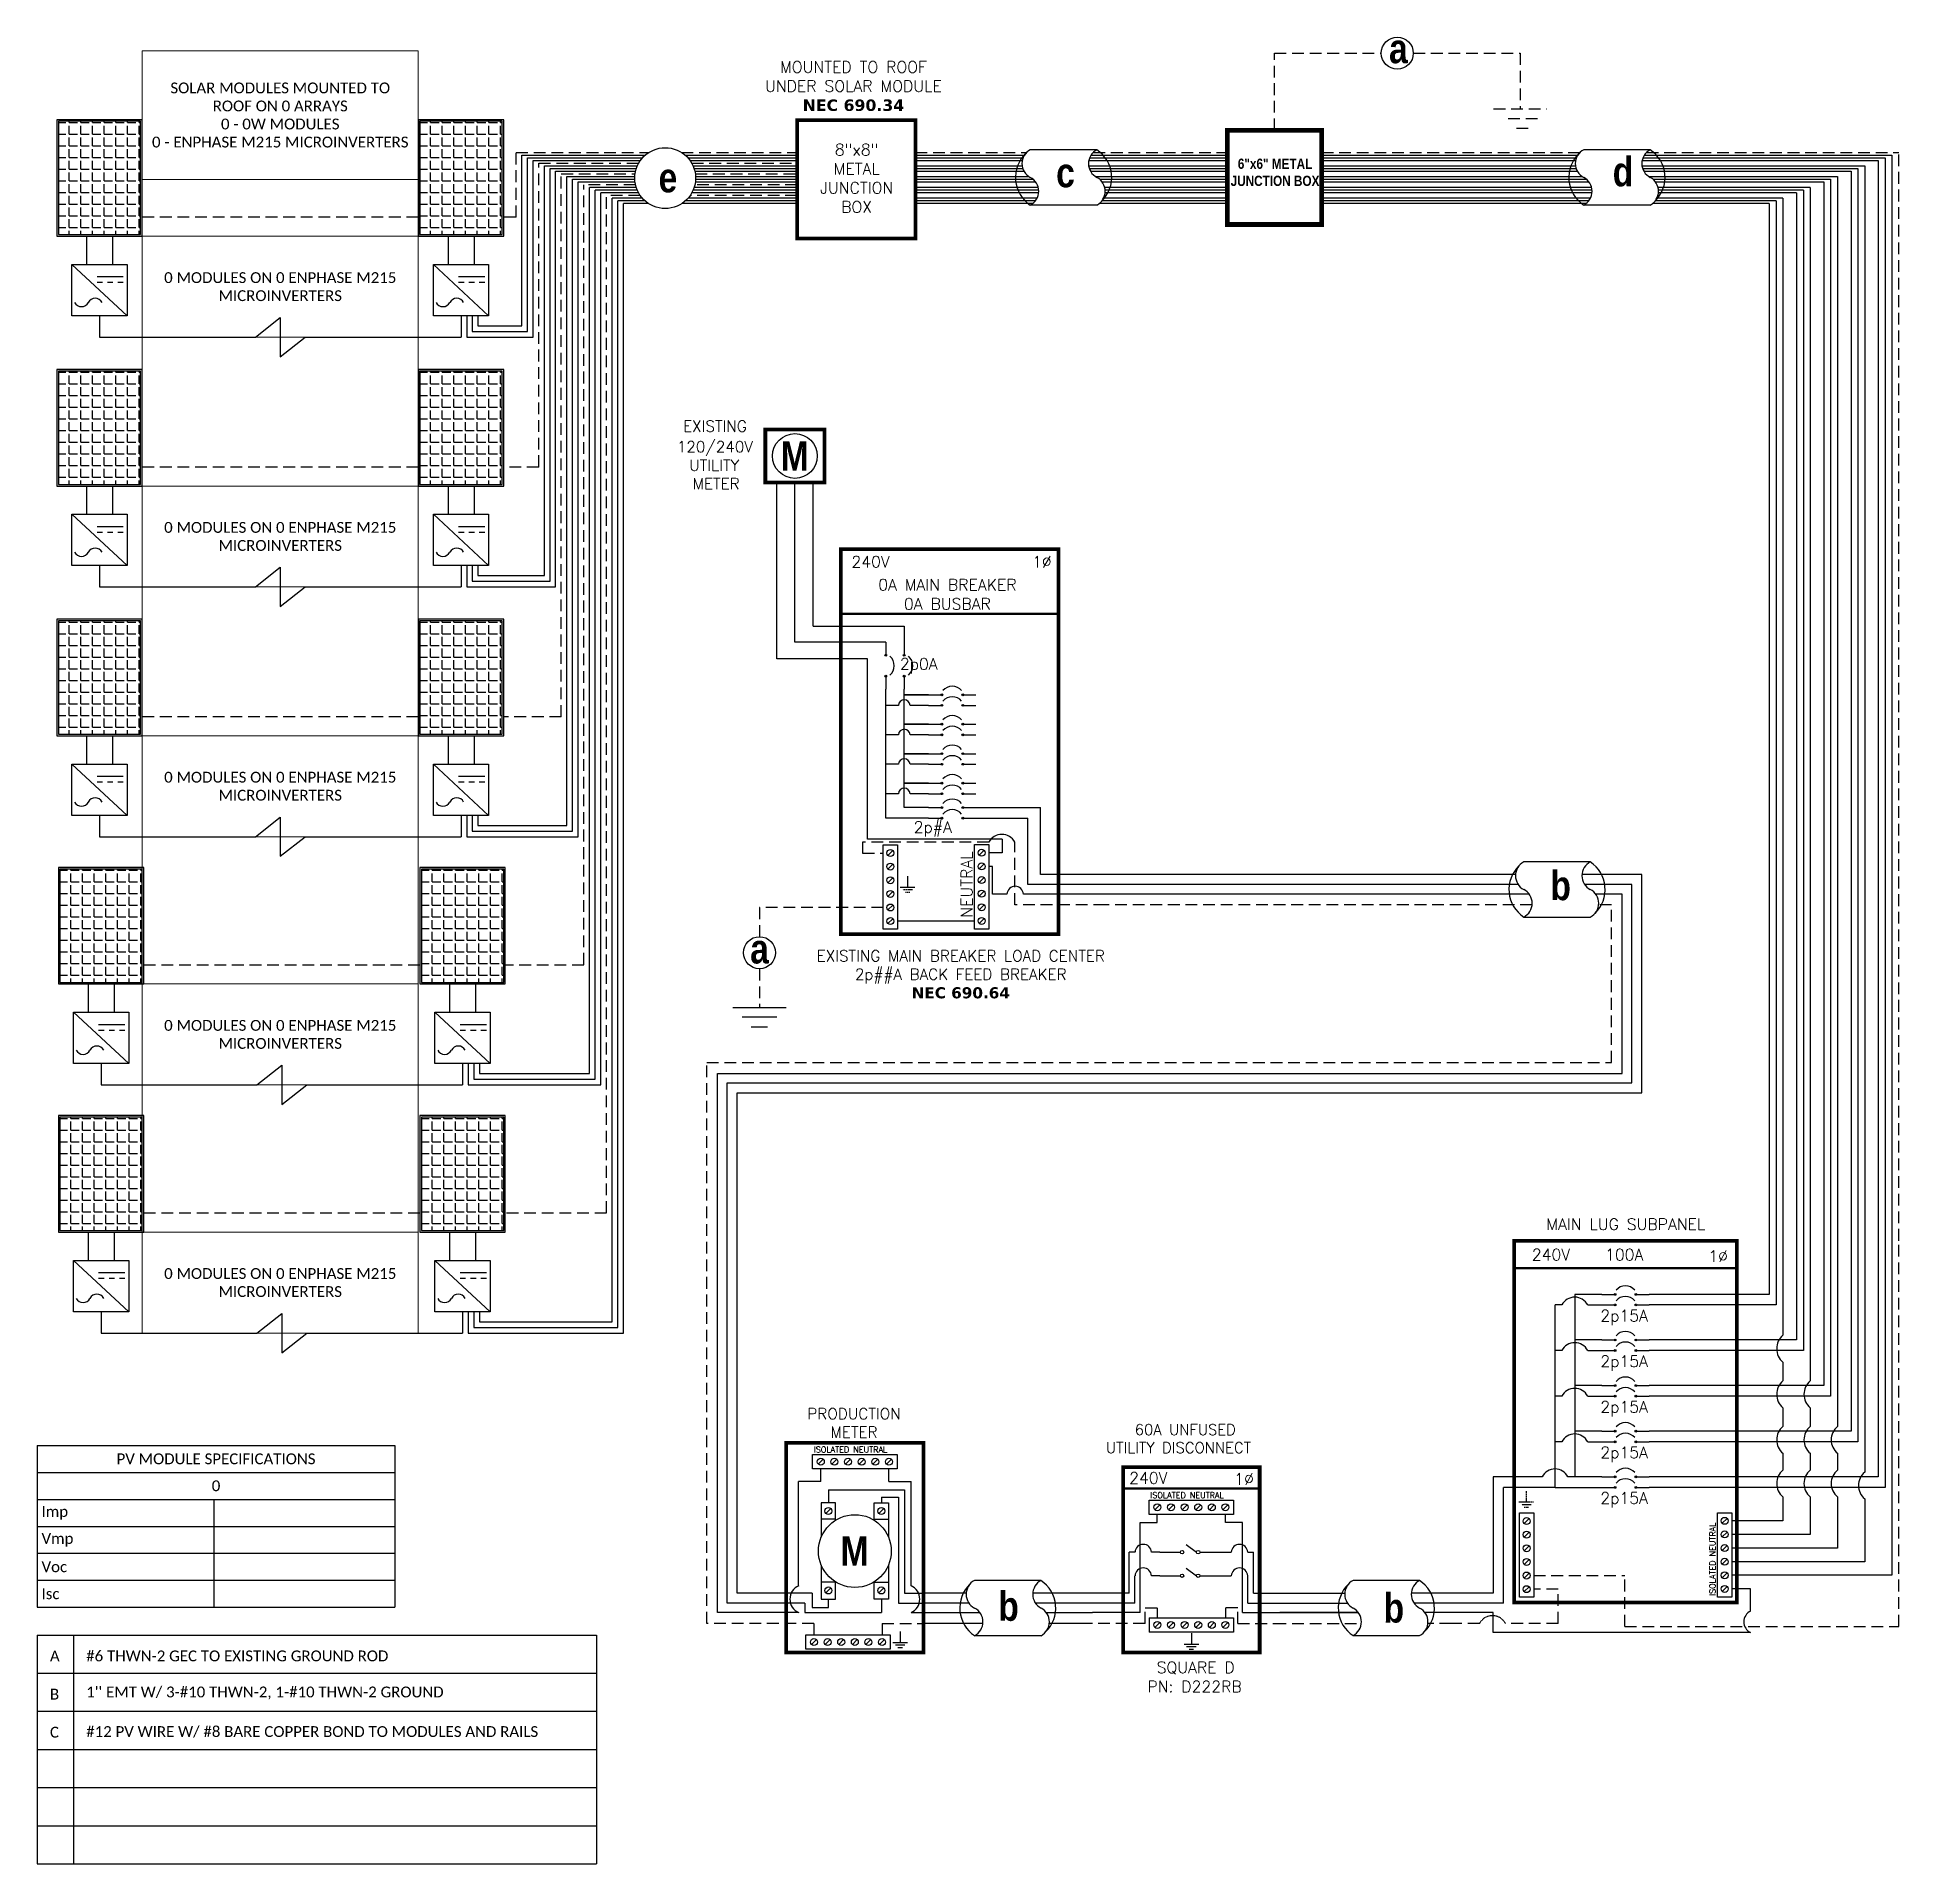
# Model space of a CAD drawing. Header units: feet. Extents: x 25383 to 25977, y 15295 to 15878.
import ezdxf

# ---------------------------------------------------------------- set-up
doc = ezdxf.new("R2010")
doc.units = ezdxf.units.FT
doc.header["$MEASUREMENT"] = 0
doc.linetypes.add('HIDDEN', pattern=[0.375, 0.25, -0.125])
for name, color, linetype in [('ONE LINE BLOCKS', 7, 'Continuous'), ('TABLES', 7, 'Continuous'), ('TEXT', 7, 'Continuous'), ('Z - TITLEBLOCK TXT', 7, 'Continuous')]:
    doc.layers.add(name, color=color, linetype=linetype)
doc.styles.add('ONE LINE TXT', font='techb___.ttf')
doc.styles.get("Standard").update_dxf_attribs({"font": 'simplex.shx'})

msp = doc.modelspace()

# ---------------------------------------------------------------- texts
at = {"layer": 'ONE LINE BLOCKS', "color": 1, "linetype": 'Continuous', "insert": (25778.27, 15839.34), "char_height": 3.2756, "width": 28.3929, "attachment_point": 2, "style": 'ONE LINE TXT'}
msp.add_mtext('6"x6" METAL JUNCTION BOX  ', dxfattribs=at)
at = {"layer": 'TABLES', "color": 1, "linetype": 'Continuous'}
msp.add_text('ISOLATED NEUTRAL', height=1.8743, dxfattribs=at).set_placement((25631.01, 15426.2))
at = {"layer": 'TEXT', "color": 1, "attachment_point": 5}
for s, width, insert, char_height in [(' \\PMOUNTED TO ROOF \\PUNDER SOLAR MODULE\\P{\\fVerdana|b1|i0|c0|p34;NEC 690.34}', 72.4158, (25643.67, 15865.5), 3.6576), ('8"x8" METAL JUNCTION BOX ', 0.4767, (25644.7, 15833.06), 3.6576), ('PRODUCTION METER', 1.3203, (25643.85, 15435.64), 3.5433)]:
    msp.add_mtext_dynamic_manual_height_columns(s, width=width, gutter_width=7.17, heights=[0], dxfattribs=dict(at, insert=insert, char_height=char_height))
at = {"layer": 'Z - TITLEBLOCK TXT', "color": 253, "linetype": 'Continuous', "style": 'ONE LINE TXT'}
msp.add_text('M', height=9.38, dxfattribs=at).set_placement((25639.56, 15390.02))
at = {"layer": 'Z - TITLEBLOCK TXT', "color": 1, "linetype": 'Continuous', "char_height": 9.3833, "attachment_point": 1, "style": 'ONE LINE TXT'}
for s, insert in [('{\\W1;\\C256;a}', (25814.67, 15879.18)), ('{\\W1;\\C256;d}', (25886.08, 15839.89)), ('{\\W1;\\C256;e}', (25581.46, 15837.95)), ('{\\W1;\\C256;c}', (25708.38, 15839.57)), ('{\\W1;\\C256;b}', (25866.18, 15611.95)), ('{\\W1;\\C256;b}', (25689.91, 15381.85)), ('{\\W1;\\C256;b}', (25812.92, 15381.29))]:
    msp.add_mtext_dynamic_manual_height_columns(s, width=0.1385, gutter_width=2.13, heights=[0], dxfattribs=dict(at, insert=insert))

# ---------------------------------------------------------------- blocks, each defined once
blk = doc.blocks.new('*T7')
at = {"layer": 'Defpoints', "color": 8, "linetype": 'ByBlock', "lineweight": 0, "transparency": 16777216}
for p, q in [((0, 0), (88.16, 0)), ((0, 0), (0, -409.45)), ((88.16, 0), (88.16, -409.45)), ((0, -41.08), (88.16, -41.08)), ((0, -59.24), (88.16, -59.24)), ((0, -91.46), (88.16, -91.46)), ((0, -138.99), (88.16, -138.99)), ((0, -171.21), (88.16, -171.21)), ((0, -218.74), (88.16, -218.74)), ((0, -250.97), (88.16, -250.97)), ((0, -297.99), (88.16, -297.99)), ((0, -330.21), (88.16, -330.21)), ((0, -377.23), (88.16, -377.23)), ((0, -409.45), (88.16, -409.45))]:
    blk.add_line(p, q, dxfattribs=at)
at = {"color": 0, "linetype": 'Continuous', "transparency": 16777216, "char_height": 3.4544, "width": 83.574, "attachment_point": 5}
for s, insert in [('{\\fCalibri|b0|i0|c0;SOLAR MODULES MOUNTED TO ROOF ON 0 ARRAYS^J0 - 0W MODULES^J0 - ENPHASE M215 MICROINVERTERS', (44.08, -20.54)), ('{\\fCalibri|b0|i0|c0;', (44.08, -50.16)), ('{\\fCalibri|b0|i0|c0;0 MODULES ON 0 ENPHASE M215 MICROINVERTERS', (44.08, -75.35)), ('{\\fCalibri|b0|i0|c0;', (44.08, -115.23)), ('{\\fCalibri|b0|i0|c0;0 MODULES ON 0 ENPHASE M215 MICROINVERTERS', (44.08, -155.1)), ('{\\fCalibri|b0|i0|c0;', (44.08, -194.98)), ('{\\fCalibri|b0|i0|c0;0 MODULES ON 0 ENPHASE M215 MICROINVERTERS', (44.08, -234.86)), ('{\\fCalibri|b0|i0|c0;', (44.08, -274.48)), ('{\\fCalibri|b0|i0|c0;0 MODULES ON 0 ENPHASE M215 MICROINVERTERS', (44.08, -314.1)), ('{\\fCalibri|b0|i0|c0;', (44.08, -353.72)), ('{\\fCalibri|b0|i0|c0;0 MODULES ON 0 ENPHASE M215 MICROINVERTERS', (44.08, -393.34))]:
    blk.add_mtext(s, dxfattribs=dict(at, insert=insert))
blk = doc.blocks.new('*U4')
at = {"color": 7, "linetype": 'Continuous'}
for p, q in [((6.67, 2.43), (2.91, 2.43)), ((2.44, 1.71), (0, 1.71)), ((9.57, 1.71), (6.2, 1.71)), ((2.91, -0.69), (6.67, -0.69))]:
    blk.add_line(p, q, dxfattribs=at)
at = {"color": 10, "linetype": 'Continuous'}
for p, q in [((2.59, 1.15), (0, 1.15)), ((9.57, 1.15), (6.35, 1.15))]:
    blk.add_line(p, q, dxfattribs=at)
at = {"color": 253, "linetype": 'Continuous'}
for p, q in [((3.21, 0.61), (0, 0.61)), ((9.57, 0.61), (6.97, 0.61))]:
    blk.add_line(p, q, dxfattribs=at)
at = {"color": 7, "linetype": 'Continuous'}
for centre, start, end in [((3.94, 0.87), 133.9732, 236.4265), ((5.63, 0.87), 313.9732, 56.4265)]:
    blk.add_arc(centre, 1.87, start, end, dxfattribs=at)
at = {"layer": 'TEXT', "color": 92, "linetype": 'HIDDEN', "ltscale": 15}
for p, q in [((3.37, 0), (0, 0)), ((9.57, 0), (7.14, 0))]:
    blk.add_line(p, q, dxfattribs=at)
at = {"layer": 'Z - TITLEBLOCK TXT', "linetype": 'Continuous'}
for centre, start, end in [((3.31, 1.65), 117.6639, 242.3361), ((7.08, 1.65), 117.6639, 242.3361), ((2.5, 0.09), 297.6639, 62.3361), ((6.26, 0.09), 297.6639, 62.3361)]:
    blk.add_arc(centre, 0.882, start, end, dxfattribs=at)
blk = doc.blocks.new('*T5')
at = {"layer": 'Z - TITLEBLOCK TXT', "color": 0, "lineweight": -2, "transparency": 16777216}
for p, q in [((0, 0), (114.19, 0)), ((0, 0), (0, -51.69)), ((114.19, 0), (114.19, -51.69)), ((0, -8.62), (114.19, -8.62)), ((0, -17.23), (114.19, -17.23)), ((56.41, -17.23), (56.41, -51.69)), ((0, -25.85), (114.19, -25.85)), ((0, -34.46), (114.19, -34.46)), ((0, -43.08), (114.19, -43.08)), ((0, -51.69), (114.19, -51.69))]:
    blk.add_line(p, q, dxfattribs=at)
at = {"layer": 'Z - TITLEBLOCK TXT', "color": 0, "linetype": 'Continuous', "transparency": 16777216, "char_height": 3.4544}
for s, insert, width, attachment_point in [('{\\fCalibri|b0|i0|c0;PV MODULE SPECIFICATIONS', (57.09, -4.31), 111.433, 5), ('{\\fCalibri|b0|i0|c0;0', (57.09, -12.92), 111.433, 5), ('{\\fCalibri|b0|i0|c0;Imp', (1.38, -21.54), 53.6551, 4), ('{\\fCalibri|b0|i0|c0;', (57.78, -21.54), 55.0254, 4), ('{\\fCalibri|b0|i0|c0;Vmp', (1.38, -30.15), 53.6551, 4), ('{\\fCalibri|b0|i0|c0;', (57.78, -30.15), 55.0254, 4), ('{\\fCalibri|b0|i0|c0;Voc', (1.38, -38.77), 53.6551, 4), ('{\\fCalibri|b0|i0|c0;', (57.78, -38.77), 55.0254, 4), ('{\\fCalibri|b0|i0|c0;Isc', (1.38, -47.39), 53.6551, 4), ('{\\fCalibri|b0|i0|c0;', (57.78, -47.39), 55.0254, 4)]:
    blk.add_mtext(s, dxfattribs=dict(at, insert=insert, width=width, attachment_point=attachment_point))
blk = doc.blocks.new('*T6')
at = {"linetype": 'ByBlock', "lineweight": -2, "transparency": 16777216}
for p, q in [((0, 0), (178.52, 0)), ((0, 0), (0, -72.97)), ((11.58, 0), (11.58, -72.97)), ((178.52, 0), (178.52, -72.97)), ((0, -12.11), (178.52, -12.11)), ((0, -24.28), (178.52, -24.28)), ((0, -36.46), (178.52, -36.46)), ((0, -48.64), (178.52, -48.64)), ((0, -60.81), (178.52, -60.81)), ((0, -72.97), (178.52, -72.97))]:
    blk.add_line(p, q, dxfattribs=at)
at = {"color": 0, "linetype": 'Continuous', "transparency": 16777216, "char_height": 3.4544, "attachment_point": 7}
for s, insert, width in [('{\\fCalibri|b0|i0|c0;A', (4.06, -8.36), 3.4544), ('{\\fCalibri|b0|i0|c0;#6 THWN-2 GEC TO EXISTING GROUND ROD', (15.65, -8.36), 158.8095), ('{\\fCalibri|b0|i0|c0;B', (4.06, -20.53), 3.4544), ("{\\fCalibri|b0|i0|c0;1'' EMT W/ 3-#10 THWN-2, 1-#10 THWN-2 GROUND", (15.65, -20.53), 158.8095), ('{\\fCalibri|b0|i0|c0;C', (4.06, -32.71), 3.4544), ('{\\fCalibri|b0|i0|c0;#12 PV WIRE W/ #8 BARE COPPER BOND TO MODULES AND RAILS', (15.65, -32.71), 158.8095), ('{\\fCalibri|b0|i0|c0;', (4.06, -44.89), 3.4544), ('{\\fCalibri|b0|i0|c0;', (15.65, -44.89), 158.8095), ('{\\fCalibri|b0|i0|c0;', (4.06, -57.06), 3.4544), ('{\\fCalibri|b0|i0|c0;', (15.65, -57.06), 158.8095), ('{\\fCalibri|b0|i0|c0;', (4.06, -69.22), 3.4544), ('{\\fCalibri|b0|i0|c0;', (15.65, -69.22), 158.8095)]:
    blk.add_mtext(s, dxfattribs=dict(at, insert=insert, width=width))
blk = doc.blocks.new('*U8')
at = {"layer": 'ONE LINE BLOCKS', "linetype": 'Continuous'}
h = blk.add_hatch(color=1, dxfattribs=at)
h.dxf.hatch_style = 1
edge = h.paths.add_edge_path()
edge.add_arc((52.27, 105.07), 0.291, 0, 360)
h = blk.add_hatch(color=1, dxfattribs=at)
h.dxf.hatch_style = 1
edge = h.paths.add_edge_path()
edge.add_arc((52.27, 101.69), 0.291, 0, 360)
h = blk.add_hatch(color=1, dxfattribs=at)
h.dxf.hatch_style = 1
edge = h.paths.add_edge_path()
edge.add_arc((58.94, 105.07), 0.291, 0, 360)
h = blk.add_hatch(color=1, dxfattribs=at)
h.dxf.hatch_style = 1
edge = h.paths.add_edge_path()
edge.add_arc((58.94, 101.69), 0.291, 0, 360)
h = blk.add_hatch(color=1, dxfattribs=at)
h.dxf.hatch_style = 1
edge = h.paths.add_edge_path()
edge.add_arc((52.27, 90.51), 0.291, 0, 360)
h = blk.add_hatch(color=1, dxfattribs=at)
h.dxf.hatch_style = 1
edge = h.paths.add_edge_path()
edge.add_arc((58.94, 90.51), 0.291, 0, 360)
h = blk.add_hatch(color=1, dxfattribs=at)
h.dxf.hatch_style = 1
edge = h.paths.add_edge_path()
edge.add_arc((52.27, 87.13), 0.291, 0, 360)
h = blk.add_hatch(color=1, dxfattribs=at)
h.dxf.hatch_style = 1
edge = h.paths.add_edge_path()
edge.add_arc((58.94, 87.13), 0.291, 0, 360)
h = blk.add_hatch(color=1, dxfattribs=at)
h.dxf.hatch_style = 1
edge = h.paths.add_edge_path()
edge.add_arc((52.27, 75.95), 0.291, 0, 360)
h = blk.add_hatch(color=1, dxfattribs=at)
h.dxf.hatch_style = 1
edge = h.paths.add_edge_path()
edge.add_arc((52.27, 72.57), 0.291, 0, 360)
h = blk.add_hatch(color=1, dxfattribs=at)
h.dxf.hatch_style = 1
edge = h.paths.add_edge_path()
edge.add_arc((58.94, 75.95), 0.291, 0, 360)
h = blk.add_hatch(color=1, dxfattribs=at)
h.dxf.hatch_style = 1
edge = h.paths.add_edge_path()
edge.add_arc((58.94, 72.57), 0.291, 0, 360)
h = blk.add_hatch(color=1, dxfattribs=at)
h.dxf.hatch_style = 1
edge = h.paths.add_edge_path()
edge.add_arc((52.27, 61.39), 0.291, 0, 360)
h = blk.add_hatch(color=1, dxfattribs=at)
h.dxf.hatch_style = 1
edge = h.paths.add_edge_path()
edge.add_arc((58.94, 61.39), 0.291, 0, 360)
h = blk.add_hatch(color=1, dxfattribs=at)
h.dxf.hatch_style = 1
edge = h.paths.add_edge_path()
edge.add_arc((52.27, 58.01), 0.291, 0, 360)
h = blk.add_hatch(color=1, dxfattribs=at)
h.dxf.hatch_style = 1
edge = h.paths.add_edge_path()
edge.add_arc((58.94, 58.01), 0.291, 0, 360)
h = blk.add_hatch(color=1, dxfattribs=at)
h.dxf.hatch_style = 1
edge = h.paths.add_edge_path()
edge.add_arc((52.27, 46.83), 0.291, 0, 360)
h = blk.add_hatch(color=1, dxfattribs=at)
h.dxf.hatch_style = 1
edge = h.paths.add_edge_path()
edge.add_arc((52.27, 43.45), 0.291, 0, 360)
h = blk.add_hatch(color=1, dxfattribs=at)
h.dxf.hatch_style = 1
edge = h.paths.add_edge_path()
edge.add_arc((58.94, 46.83), 0.291, 0, 360)
h = blk.add_hatch(color=1, dxfattribs=at)
h.dxf.hatch_style = 1
edge = h.paths.add_edge_path()
edge.add_arc((58.94, 43.45), 0.291, 0, 360)
at = {"color": 7, "linetype": 'Continuous'}
for p, q in [((101.52, 122.2), (101.52, 105.07)), ((110.22, 122.2), (110.22, 90.51)), ((118.92, 122.2), (118.92, 75.95)), ((127.62, 122.2), (127.62, 61.39)), ((136.32, 122.2), (136.32, 46.83)), ((48.07, 105.07), (39.41, 105.07)), ((39.41, 105.07), (39.41, 90.51)), ((101.52, 105.07), (63.14, 105.07)), ((48.07, 90.51), (39.41, 90.51)), ((39.41, 90.51), (39.41, 75.95)), ((110.22, 90.51), (63.14, 90.51)), ((48.07, 75.95), (39.41, 75.95)), ((39.41, 75.95), (39.41, 61.39)), ((118.92, 75.95), (63.14, 75.95)), ((48.07, 61.39), (39.41, 61.39)), ((39.41, 61.39), (39.41, 46.83)), ((127.62, 61.39), (63.14, 61.39)), ((29, 46.83), (13.32, 46.83)), ((13.32, 46.83), (13.32, 9.66)), ((48.07, 46.83), (37.24, 46.83)), ((136.32, 46.83), (63.14, 46.83)), ((13.32, 9.66), (0, 9.66))]:
    blk.add_line(p, q, dxfattribs=at)
at = {"color": 10, "linetype": 'Continuous'}
for p, q in [((103.7, 122.2), (103.7, 101.69)), ((112.4, 122.2), (112.4, 87.13)), ((121.1, 122.2), (121.1, 72.57)), ((129.8, 122.2), (129.8, 58.01)), ((138.5, 122.2), (138.5, 43.45)), ((33.12, 87.13), (33.12, 101.69)), ((35.29, 101.69), (33.12, 101.69)), ((43.53, 101.69), (48.07, 101.69)), ((103.7, 101.69), (63.14, 101.69)), ((33.12, 72.57), (33.12, 87.13)), ((35.29, 87.13), (33.12, 87.13)), ((43.53, 87.13), (48.07, 87.13)), ((112.4, 87.13), (63.14, 87.13)), ((33.12, 58.01), (33.12, 72.57)), ((35.29, 72.57), (33.12, 72.57)), ((43.53, 72.57), (48.07, 72.57)), ((121.1, 72.57), (63.14, 72.57)), ((33.12, 43.45), (33.12, 58.01)), ((35.29, 58.01), (33.12, 58.01)), ((43.53, 58.01), (48.07, 58.01)), ((129.8, 58.01), (63.14, 58.01)), ((33.12, 43.45), (16.61, 43.45)), ((16.61, 6.49), (16.61, 43.45)), ((33.12, 43.45), (48.07, 43.45)), ((138.5, 43.45), (63.14, 43.45)), ((16.61, 6.49), (0, 6.49))]:
    blk.add_line(p, q, dxfattribs=at)
at = {"color": 253, "linetype": 'Continuous'}
for p, q in [((105.87, 122.2), (105.87, 92)), ((114.57, 122.2), (114.57, 77.44)), ((123.27, 122.2), (123.27, 62.88)), ((131.97, 122.2), (131.97, 48.32)), ((140.67, 122.2), (140.67, 15.37)), ((105.87, 83.44), (105.87, 77.44)), ((105.87, 68.88), (105.87, 62.88)), ((114.57, 68.88), (114.57, 62.88)), ((105.87, 54.32), (105.87, 48.99)), ((114.57, 54.32), (114.57, 48.99)), ((123.27, 54.32), (123.27, 48.99)), ((105.87, 40.44), (105.87, 32.77)), ((114.57, 40.44), (114.57, 28.42)), ((123.27, 40.44), (123.27, 24.07)), ((131.97, 39.76), (131.97, 19.72)), ((105.87, 32.77), (89.53, 32.77)), ((114.57, 28.42), (89.53, 28.42)), ((123.27, 24.07), (89.53, 24.07)), ((131.97, 19.72), (89.53, 19.72)), ((140.67, 15.37), (89.53, 15.37)), ((95.54, 11.02), (89.53, 11.02)), ((95.54, 3.95), (95.54, 11.02)), ((13.32, 3.45), (0, 3.45)), ((13.32, -2.92), (13.32, 3.45)), ((95.54, -2.92), (13.32, -2.92))]:
    blk.add_line(p, q, dxfattribs=at)
at = {"color": 10, "linetype": 'Continuous'}
for centre in [(39.41, 99.53), (39.41, 84.97), (39.41, 70.41), (39.41, 55.85)]:
    blk.add_arc(centre, 4.65, 27.66392, 152.33608, dxfattribs=at)
at = {"color": 253, "linetype": 'Continuous'}
for centre, radius, start, end in [((109.45, 87.72), 5.58, 129.92155, 230.07845), ((109.45, 73.16), 5.58, 129.92155, 230.07845), ((118.15, 73.16), 5.58, 129.92155, 230.07845), ((109.45, 58.6), 5.58, 129.92155, 230.07845), ((118.15, 58.6), 5.58, 129.92155, 230.07845), ((126.85, 58.6), 5.58, 129.92155, 230.07845), ((109.45, 44.71), 5.58, 129.92155, 230.07845), ((118.15, 44.71), 5.58, 129.92155, 230.07845), ((126.85, 44.71), 5.58, 129.92155, 230.07845), ((135.55, 44.04), 5.58, 129.92155, 230.07845), ((97.2, 0.52), 3.81, 115.76292, 244.23708)]:
    blk.add_arc(centre, radius, start, end, dxfattribs=at)
at = {"color": 7, "linetype": 'Continuous'}
blk.add_arc((33.12, 44.67), 4.65, 27.66392, 152.33608, dxfattribs=at)
at = {"layer": 'ONE LINE BLOCKS', "lineweight": 50}
blk.add_line((20.02, 113.49), (91.19, 113.49), dxfattribs=at)
at = {"layer": 'ONE LINE BLOCKS', "lineweight": 50, "const_width": 1.19}
blk.add_lwpolyline([(20.02, 6.67), (20.02, 122.2), (91.19, 122.2), (91.19, 6.67)], close=True, dxfattribs=at)
at = {"layer": 'TEXT', "color": 92, "linetype": 'HIDDEN', "ltscale": 15}
for p, q in [((142.85, -1.01), (142.85, 122.2)), ((26.29, 15.3), (55.38, 15.3)), ((55.38, -1.01), (55.38, 15.3)), ((34.13, 10.94), (26.29, 10.94)), ((34.13, 0), (34.13, 10.94)), ((9.01, 0), (0, 0)), ((34.13, 0), (17.25, 0)), ((55.38, -1.01), (142.85, -1.01))]:
    blk.add_line(p, q, dxfattribs=at)
at = {"layer": 'TEXT', "color": 92, "linetype": 'HIDDEN', "flags": 128}
for points in [[(23.92, 42.29), (23.92, 38.79)], [(21.58, 38.79), (26.26, 38.79)], [(25.45, 37.92), (22.39, 37.92)], [(24.64, 37.05), (23.2, 37.05)]]:
    blk.add_lwpolyline(points, dxfattribs=at)
at = {"layer": 'TEXT', "color": 92, "linetype": 'HIDDEN', "ltscale": 0.3}
blk.add_arc((13.13, -2.16), 4.65, 27.66392, 152.33608, dxfattribs=at)
at = {"layer": 'Z - TITLEBLOCK TXT', "color": 1, "linetype": 'Continuous'}
for p, q in [((21.75, 8.35), (21.75, 35.29)), ((21.75, 35.29), (26.29, 35.29)), ((26.29, 35.29), (26.29, 8.35)), ((84.99, 8.42), (84.99, 35.37)), ((84.99, 35.37), (89.53, 35.37)), ((89.53, 35.37), (89.53, 8.42)), ((26.29, 8.35), (21.75, 8.35)), ((89.53, 8.42), (84.99, 8.42))]:
    blk.add_line(p, q, dxfattribs=at)
at = {"layer": 'Z - TITLEBLOCK TXT', "color": 4, "linetype": 'Continuous'}
for p, q in [((24.81, 33.48), (23.24, 31.91)), ((88.04, 33.56), (86.47, 31.98)), ((24.81, 29.13), (23.24, 27.56)), ((24.81, 24.78), (23.24, 23.21)), ((88.04, 29.2), (86.47, 27.63)), ((88.04, 24.85), (86.47, 23.28)), ((24.81, 20.43), (23.24, 18.86)), ((88.04, 20.5), (86.47, 18.93)), ((24.81, 16.08), (23.24, 14.51)), ((88.04, 16.15), (86.47, 14.58)), ((24.81, 11.73), (23.24, 10.16)), ((88.04, 11.8), (86.47, 10.23))]:
    blk.add_line(p, q, dxfattribs=at)
at = {"layer": 'Z - TITLEBLOCK TXT', "color": 1, "linetype": 'Continuous', "flags": 128}
for points in [[(48.07, 105.07), (52.27, 105.07)], [(48.07, 105.07), (52.27, 105.07)], [(48.07, 101.69), (52.27, 101.69)], [(48.07, 101.69), (52.27, 101.69)], [(58.94, 105.07), (63.14, 105.07)], [(58.94, 101.69), (63.14, 101.69)], [(48.07, 90.51), (52.27, 90.51)], [(48.07, 90.51), (52.27, 90.51)], [(58.94, 90.51), (63.14, 90.51)], [(48.07, 87.13), (52.27, 87.13)], [(48.07, 87.13), (52.27, 87.13)], [(58.94, 87.13), (63.14, 87.13)], [(48.07, 75.95), (52.27, 75.95)], [(48.07, 75.95), (52.27, 75.95)], [(48.07, 72.57), (52.27, 72.57)], [(48.07, 72.57), (52.27, 72.57)], [(58.94, 75.95), (63.14, 75.95)], [(58.94, 72.57), (63.14, 72.57)], [(48.07, 61.39), (52.27, 61.39)], [(48.07, 61.39), (52.27, 61.39)], [(58.94, 61.39), (63.14, 61.39)], [(48.07, 58.01), (52.27, 58.01)], [(48.07, 58.01), (52.27, 58.01)], [(58.94, 58.01), (63.14, 58.01)], [(48.07, 46.83), (52.27, 46.83)], [(48.07, 46.83), (52.27, 46.83)], [(48.07, 43.45), (52.27, 43.45)], [(48.07, 43.45), (52.27, 43.45)], [(58.94, 46.83), (63.14, 46.83)], [(58.94, 43.45), (63.14, 43.45)]]:
    blk.add_lwpolyline(points, dxfattribs=at)
at = {"layer": 'Z - TITLEBLOCK TXT', "color": 1, "linetype": 'Continuous'}
for centre in [(52.27, 105.07), (52.27, 101.69), (58.94, 105.07), (58.94, 101.69), (52.27, 90.51), (58.94, 90.51), (52.27, 87.13), (58.94, 87.13), (52.27, 75.95), (52.27, 72.57), (58.94, 75.95), (58.94, 72.57), (52.27, 61.39), (58.94, 61.39), (52.27, 58.01), (58.94, 58.01), (52.27, 46.83), (52.27, 43.45), (58.94, 46.83), (58.94, 43.45)]:
    blk.add_circle(centre, 0.291, dxfattribs=at)
at = {"layer": 'Z - TITLEBLOCK TXT', "color": 4, "linetype": 'Continuous'}
for centre in [(24.02, 32.7), (87.26, 32.77), (24.02, 28.35), (24.02, 24), (87.26, 28.42), (87.26, 24.07), (24.02, 19.65), (87.26, 19.72), (24.02, 15.3), (24.02, 10.94), (87.26, 15.37), (87.26, 11.02)]:
    blk.add_circle(centre, 1.11, dxfattribs=at)
at = {"layer": 'Z - TITLEBLOCK TXT', "color": 1, "linetype": 'Continuous'}
for centre in [(55.6, 103.87), (55.6, 100.49), (55.6, 89.31), (55.6, 85.93), (55.6, 74.75), (55.6, 71.37), (55.6, 60.19), (55.6, 56.81), (55.6, 45.63), (55.6, 42.25)]:
    blk.add_arc(centre, 3.93, 40.3392, 139.6608, dxfattribs=at)
at = {"layer": 'TABLES', "color": 1, "linetype": 'Continuous'}
for p in [(47.57, 96.45), (47.57, 81.89), (47.57, 67.33), (47.57, 52.77), (47.57, 38.21)]:
    blk.add_text('2p15A', height=3.658, dxfattribs=at).set_placement(p)
at = {"layer": 'TABLES', "color": 4, "linetype": 'Continuous'}
blk.add_text('ISOLATED NEUTRAL', height=1.8743, rotation=90, dxfattribs=at).set_placement((84.33, 8.78))
at = {"layer": 'TEXT', "color": 1, "attachment_point": 5}
for s, width, gutter_width, insert, char_height in [('MAIN LUG SUBPANEL ', 62.3984, 7.17, (55.69, 127.48), 3.6576), ('240V', 0.1481, 0.75, (31.81, 117.75), 3.658), ('100A', 0.1481, 0.75, (55.19, 117.75), 3.658), ('1∅', 0.1481, 0.75, (85.17, 117.24), 3.658)]:
    blk.add_mtext_dynamic_manual_height_columns(s, width=width, gutter_width=gutter_width, heights=[0], dxfattribs=dict(at, insert=insert, char_height=char_height))
blk = doc.blocks.new('*U9')
at = {"layer": 'ONE LINE BLOCKS', "linetype": 'Continuous'}
h = blk.add_hatch(color=1, dxfattribs=at)
h.dxf.hatch_style = 1
edge = h.paths.add_edge_path()
edge.add_arc((-70.09, 79.71), 0.291, 0, 360)
h = blk.add_hatch(color=1, dxfattribs=at)
h.dxf.hatch_style = 1
edge = h.paths.add_edge_path()
edge.add_arc((-64.17, 79.71), 0.291, 0, 360)
h = blk.add_hatch(color=1, dxfattribs=at)
h.dxf.hatch_style = 1
edge = h.paths.add_edge_path()
edge.add_arc((-70.09, 73.04), 0.291, 0, 360)
h = blk.add_hatch(color=1, dxfattribs=at)
h.dxf.hatch_style = 1
edge = h.paths.add_edge_path()
edge.add_arc((-64.17, 73.04), 0.291, 0, 360)
h = blk.add_hatch(color=1, dxfattribs=at)
h.dxf.hatch_style = 1
edge = h.paths.add_edge_path()
edge.add_arc((-52.18, 67.09), 0.291, 0, 360)
h = blk.add_hatch(color=1, dxfattribs=at)
h.dxf.hatch_style = 1
edge = h.paths.add_edge_path()
edge.add_arc((-45.5, 67.09), 0.291, 0, 360)
h = blk.add_hatch(color=1, dxfattribs=at)
h.dxf.hatch_style = 1
edge = h.paths.add_edge_path()
edge.add_arc((-52.18, 63.72), 0.291, 0, 360)
h = blk.add_hatch(color=1, dxfattribs=at)
h.dxf.hatch_style = 1
edge = h.paths.add_edge_path()
edge.add_arc((-45.5, 63.72), 0.291, 0, 360)
h = blk.add_hatch(color=1, dxfattribs=at)
h.dxf.hatch_style = 1
edge = h.paths.add_edge_path()
edge.add_arc((-52.18, 57.69), 0.291, 0, 360)
h = blk.add_hatch(color=1, dxfattribs=at)
h.dxf.hatch_style = 1
edge = h.paths.add_edge_path()
edge.add_arc((-52.18, 54.31), 0.291, 0, 360)
h = blk.add_hatch(color=1, dxfattribs=at)
h.dxf.hatch_style = 1
edge = h.paths.add_edge_path()
edge.add_arc((-45.5, 57.69), 0.291, 0, 360)
h = blk.add_hatch(color=1, dxfattribs=at)
h.dxf.hatch_style = 1
edge = h.paths.add_edge_path()
edge.add_arc((-45.5, 54.31), 0.291, 0, 360)
h = blk.add_hatch(color=1, dxfattribs=at)
h.dxf.hatch_style = 1
edge = h.paths.add_edge_path()
edge.add_arc((-52.18, 48.29), 0.291, 0, 360)
h = blk.add_hatch(color=1, dxfattribs=at)
h.dxf.hatch_style = 1
edge = h.paths.add_edge_path()
edge.add_arc((-45.5, 48.29), 0.291, 0, 360)
h = blk.add_hatch(color=1, dxfattribs=at)
h.dxf.hatch_style = 1
edge = h.paths.add_edge_path()
edge.add_arc((-52.18, 44.91), 0.291, 0, 360)
h = blk.add_hatch(color=1, dxfattribs=at)
h.dxf.hatch_style = 1
edge = h.paths.add_edge_path()
edge.add_arc((-45.5, 44.91), 0.291, 0, 360)
h = blk.add_hatch(color=1, dxfattribs=at)
h.dxf.hatch_style = 1
edge = h.paths.add_edge_path()
edge.add_arc((-52.18, 38.89), 0.291, 0, 360)
h = blk.add_hatch(color=1, dxfattribs=at)
h.dxf.hatch_style = 1
edge = h.paths.add_edge_path()
edge.add_arc((-52.18, 35.51), 0.291, 0, 360)
h = blk.add_hatch(color=1, dxfattribs=at)
h.dxf.hatch_style = 1
edge = h.paths.add_edge_path()
edge.add_arc((-45.5, 38.89), 0.291, 0, 360)
h = blk.add_hatch(color=1, dxfattribs=at)
h.dxf.hatch_style = 1
edge = h.paths.add_edge_path()
edge.add_arc((-45.5, 35.51), 0.291, 0, 360)
h = blk.add_hatch(color=1, dxfattribs=at)
h.dxf.hatch_style = 1
edge = h.paths.add_edge_path()
edge.add_arc((-52.18, 31.06), 0.291, 0, 360)
h = blk.add_hatch(color=1, dxfattribs=at)
h.dxf.hatch_style = 1
edge = h.paths.add_edge_path()
edge.add_arc((-45.5, 31.06), 0.291, 0, 360)
h = blk.add_hatch(color=1, dxfattribs=at)
h.dxf.hatch_style = 1
edge = h.paths.add_edge_path()
edge.add_arc((-52.18, 27.68), 0.291, 0, 360)
h = blk.add_hatch(color=1, dxfattribs=at)
h.dxf.hatch_style = 1
edge = h.paths.add_edge_path()
edge.add_arc((-45.5, 27.68), 0.291, 0, 360)
at = {"color": 7, "linetype": 'Continuous'}
for p, q in [((-20.69, 9.66), (-20.69, 31.06)), ((0, 9.66), (-20.69, 9.66))]:
    blk.add_line(p, q, dxfattribs=at)
at = {"color": 10, "linetype": 'Continuous'}
for p, q in [((-24.71, 6.49), (-24.71, 27.68)), ((-20.67, 27.68), (-20.67, 27.68)), ((-20.67, 27.68), (-20.67, 27.68)), ((0, 6.49), (-24.71, 6.49))]:
    blk.add_line(p, q, dxfattribs=at)
at = {"color": 253, "linetype": 'Continuous'}
for p, q in [((-36.04, 12.29), (-37.2, 12.29)), ((-36.04, 3.45), (-36.04, 12.29)), ((-31.39, 3.45), (-36.04, 3.45)), ((0, 3.45), (-26.11, 3.45))]:
    blk.add_line(p, q, dxfattribs=at)
at = {"color": 7, "linetype": 'Continuous'}
blk.add_circle((-110.4, -15.26), 5.11, dxfattribs=at)
at = {"color": 253, "linetype": 'Continuous'}
blk.add_arc((-28.75, 3.3), 2.64, 3.28193, 176.71807, dxfattribs=at)
at = {"layer": 'ONE LINE BLOCKS', "lineweight": 50}
for p, q in [((-108.51, 134.89), (-108.51, 151.79)), ((-108.51, 151.79), (-89.65, 151.79)), ((-89.65, 151.79), (-89.65, 134.89)), ((-89.65, 134.89), (-108.51, 134.89)), ((-84.43, 92.98), (-14.91, 92.98))]:
    blk.add_line(p, q, dxfattribs=at)
at = {"layer": 'ONE LINE BLOCKS', "lineweight": 50, "const_width": 1.19}
for points in [[(-108.51, 134.89), (-108.51, 151.79), (-89.65, 151.79), (-89.65, 134.89)], [(-84.43, -9.3), (-84.43, 113.61), (-14.91, 113.61), (-14.91, -9.3)]]:
    blk.add_lwpolyline(points, close=True, dxfattribs=at)
at = {"layer": 'TEXT', "color": 92, "linetype": 'HIDDEN', "ltscale": 15}
for p, q in [((-77.46, 20.02), (-77.46, 16.57)), ((-37.13, 20.02), (-77.46, 20.02)), ((-28.89, 0), (-28.89, 20.02)), ((-77.46, 16.57), (-70.87, 16.57)), ((0, 0), (-28.89, 0)), ((-70.87, -0.83), (-110.4, -0.83)), ((-110.4, -0.83), (-110.4, -10.15)), ((-110.4, -20.38), (-110.4, -32.73))]:
    blk.add_line(p, q, dxfattribs=at)
at = {"layer": 'TEXT', "color": 92, "linetype": 'Continuous', "ltscale": 15}
blk.add_line((-41.74, -5.18), (-66.33, -5.18), dxfattribs=at)
at = {"layer": 'TEXT', "color": 92, "linetype": 'HIDDEN', "flags": 128}
for points in [[(-63.1, 9.2), (-63.11, 5.69)], [(-65.45, 5.69), (-60.77, 5.69)], [(-61.58, 4.83), (-64.64, 4.83)], [(-62.39, 3.96), (-63.82, 3.96)]]:
    blk.add_lwpolyline(points, dxfattribs=at)
at = {"layer": 'TEXT', "color": 92, "linetype": 'Continuous', "ltscale": 4, "flags": 128}
for points in [[(-118.88, -32.73), (-101.92, -32.73)], [(-104.86, -35.88), (-115.94, -35.88)], [(-107.8, -39.02), (-113, -39.02)]]:
    blk.add_lwpolyline(points, dxfattribs=at)
at = {"layer": 'TEXT', "linetype": 'Continuous'}
blk.add_circle((-99.08, 143.34), 7.15, dxfattribs=at)
at = {"layer": 'TEXT', "color": 92, "linetype": 'Continuous', "ltscale": 0.3}
blk.add_arc((-33.01, 17.86), 4.65, 27.66392, 152.33608, dxfattribs=at)
at = {"layer": 'Z - TITLEBLOCK TXT', "color": 253, "linetype": 'Continuous'}
for p, q in [((-104.8, 78.58), (-104.8, 134.89)), ((-75.86, 78.58), (-104.8, 78.58)), ((-75.86, 20.99), (-75.86, 78.58)), ((-32.91, 20.99), (-75.86, 20.99)), ((-32.91, 20.99), (-32.91, 16.64)), ((-32.91, 16.64), (-37.2, 16.64))]:
    blk.add_line(p, q, dxfattribs=at)
at = {"layer": 'Z - TITLEBLOCK TXT', "color": 10, "linetype": 'Continuous'}
for p, q in [((-99.08, 83.91), (-99.08, 134.89)), ((-70.09, 83.91), (-99.08, 83.91)), ((-70.09, 27.68), (-70.09, 68.84)), ((-66.04, 63.72), (-70.09, 63.72)), ((-56.38, 63.72), (-62.3, 63.72)), ((-66.04, 54.31), (-70.09, 54.31)), ((-56.38, 54.31), (-62.3, 54.31)), ((-66.04, 44.91), (-70.09, 44.91)), ((-56.38, 44.91), (-62.3, 44.91)), ((-66.04, 35.51), (-70.09, 35.51)), ((-56.38, 35.51), (-62.3, 35.51)), ((-56.38, 27.68), (-70.09, 27.68)), ((-41.31, 27.68), (-24.71, 27.68))]:
    blk.add_line(p, q, dxfattribs=at)
at = {"layer": 'Z - TITLEBLOCK TXT', "color": 7, "linetype": 'Continuous'}
for p, q in [((-93.24, 89.01), (-93.24, 134.89)), ((-93.24, 89.01), (-64.17, 89.01)), ((-64.17, 89.01), (-64.17, 83.91)), ((-64.17, 67.09), (-64.17, 68.84)), ((-64.17, 57.69), (-64.17, 67.09)), ((-64.17, 67.09), (-56.38, 67.09)), ((-56.38, 67.09), (-64.17, 67.09)), ((-64.17, 48.29), (-64.17, 57.69)), ((-64.17, 57.69), (-56.38, 57.69)), ((-56.38, 57.69), (-64.17, 57.69)), ((-64.17, 38.89), (-64.17, 48.29)), ((-64.17, 48.29), (-56.38, 48.29)), ((-56.38, 48.29), (-64.17, 48.29)), ((-64.17, 31.06), (-64.17, 38.89)), ((-64.17, 38.89), (-56.38, 38.89)), ((-56.38, 38.89), (-64.17, 38.89)), ((-56.38, 31.06), (-64.17, 31.06)), ((-41.31, 31.06), (-20.69, 31.06))]:
    blk.add_line(p, q, dxfattribs=at)
at = {"layer": 'Z - TITLEBLOCK TXT', "color": 1, "linetype": 'Continuous'}
for p, q in [((-70.87, -7.78), (-70.87, 19.17)), ((-70.87, 19.17), (-66.33, 19.17)), ((-66.33, 19.17), (-66.33, -7.78)), ((-41.74, -7.71), (-41.74, 19.24)), ((-41.74, 19.24), (-37.2, 19.24)), ((-37.2, 19.24), (-37.2, -7.71)), ((-66.33, -7.78), (-70.87, -7.78)), ((-37.2, -7.71), (-41.74, -7.71))]:
    blk.add_line(p, q, dxfattribs=at)
at = {"layer": 'Z - TITLEBLOCK TXT', "color": 4, "linetype": 'Continuous'}
for p, q in [((-67.81, 17.35), (-69.38, 15.78)), ((-67.81, 13), (-69.38, 11.43)), ((-38.69, 17.43), (-40.26, 15.85)), ((-38.69, 13.08), (-40.26, 11.5)), ((-67.81, 8.65), (-69.38, 7.08)), ((-38.69, 8.73), (-40.26, 7.15)), ((-67.81, 4.3), (-69.38, 2.73)), ((-38.69, 4.38), (-40.26, 2.8)), ((-38.69, 0.03), (-40.26, -1.55)), ((-67.81, -0.05), (-69.38, -1.62)), ((-67.81, -4.4), (-69.38, -5.97)), ((-38.69, -4.33), (-40.26, -5.9))]:
    blk.add_line(p, q, dxfattribs=at)
at = {"layer": 'Z - TITLEBLOCK TXT', "color": 1, "linetype": 'Continuous', "flags": 128}
for points in [[(-70.09, 83.91), (-70.09, 79.71)], [(-70.09, 83.91), (-70.09, 79.71)], [(-64.17, 83.91), (-64.17, 79.71)], [(-64.17, 83.91), (-64.17, 79.71)], [(-70.09, 73.04), (-70.09, 68.84)], [(-64.17, 73.04), (-64.17, 68.84)], [(-56.38, 67.09), (-52.18, 67.09)], [(-56.38, 67.09), (-52.18, 67.09)], [(-45.5, 67.09), (-41.31, 67.09)], [(-56.38, 63.72), (-52.18, 63.72)], [(-56.38, 63.72), (-52.18, 63.72)], [(-45.5, 63.72), (-41.31, 63.72)], [(-56.38, 57.69), (-52.18, 57.69)], [(-56.38, 57.69), (-52.18, 57.69)], [(-56.38, 54.31), (-52.18, 54.31)], [(-56.38, 54.31), (-52.18, 54.31)], [(-45.5, 57.69), (-41.31, 57.69)], [(-45.5, 54.31), (-41.31, 54.31)], [(-56.38, 48.29), (-52.18, 48.29)], [(-56.38, 48.29), (-52.18, 48.29)], [(-45.5, 48.29), (-41.31, 48.29)], [(-56.38, 44.91), (-52.18, 44.91)], [(-56.38, 44.91), (-52.18, 44.91)], [(-45.5, 44.91), (-41.31, 44.91)], [(-56.38, 38.89), (-52.18, 38.89)], [(-56.38, 38.89), (-52.18, 38.89)], [(-45.5, 38.89), (-41.31, 38.89)], [(-56.38, 35.51), (-52.18, 35.51)], [(-56.38, 35.51), (-52.18, 35.51)], [(-56.38, 31.06), (-52.18, 31.06)], [(-56.38, 31.06), (-52.18, 31.06)], [(-45.5, 35.51), (-41.31, 35.51)], [(-45.5, 31.06), (-41.31, 31.06)], [(-56.38, 27.68), (-52.18, 27.68)], [(-56.38, 27.68), (-52.18, 27.68)], [(-45.5, 27.68), (-41.31, 27.68)]]:
    blk.add_lwpolyline(points, dxfattribs=at)
at = {"layer": 'Z - TITLEBLOCK TXT', "color": 1, "linetype": 'Continuous'}
for centre in [(-70.09, 79.71), (-64.17, 79.71), (-70.09, 73.04), (-64.17, 73.04), (-52.18, 67.09), (-45.5, 67.09), (-52.18, 63.72), (-45.5, 63.72), (-52.18, 57.69), (-52.18, 54.31), (-45.5, 57.69), (-45.5, 54.31), (-52.18, 48.29), (-45.5, 48.29), (-52.18, 44.91), (-45.5, 44.91), (-52.18, 38.89), (-52.18, 35.51), (-45.5, 38.89), (-45.5, 35.51), (-52.18, 31.06), (-45.5, 31.06), (-52.18, 27.68), (-45.5, 27.68)]:
    blk.add_circle(centre, 0.291, dxfattribs=at)
at = {"layer": 'Z - TITLEBLOCK TXT', "color": 4, "linetype": 'Continuous'}
for centre in [(-68.6, 16.57), (-68.6, 12.22), (-39.47, 16.64), (-39.47, 12.29), (-68.6, 7.87), (-39.47, 7.94), (-68.6, 3.52), (-68.6, -0.83), (-39.47, 3.59), (-39.47, -0.76), (-68.6, -5.18), (-39.47, -5.11)]:
    blk.add_circle(centre, 1.11, dxfattribs=at)
at = {"layer": 'Z - TITLEBLOCK TXT', "color": 1, "linetype": 'Continuous'}
for centre, start, end in [((-71.28, 76.38), 310.3392, 49.6608), ((-65.36, 76.38), 310.3392, 49.6608), ((-48.84, 65.9), 40.3392, 139.6608), ((-48.84, 62.52), 40.3392, 139.6608), ((-48.84, 56.5), 40.3392, 139.6608), ((-48.84, 53.12), 40.3392, 139.6608), ((-48.84, 47.1), 40.3392, 139.6608), ((-48.84, 43.72), 40.3392, 139.6608), ((-48.84, 37.69), 40.3392, 139.6608), ((-48.84, 34.31), 40.3392, 139.6608), ((-48.84, 29.86), 40.3392, 139.6608), ((-48.84, 26.48), 40.3392, 139.6608)]:
    blk.add_arc(centre, 3.93, start, end, dxfattribs=at)
at = {"layer": 'Z - TITLEBLOCK TXT', "color": 10, "linetype": 'Continuous'}
for centre in [(-64.17, 63.61), (-64.17, 54.21), (-64.17, 44.8), (-64.17, 35.4)]:
    blk.add_arc(centre, 1.87, 3.2937, 176.7063, dxfattribs=at)
at = {"layer": 'TABLES', "color": 1, "linetype": 'Continuous'}
blk.add_text('NEUTRAL', height=3.658, rotation=90, dxfattribs=at).set_placement((-42.4, -4.09))
at = {"layer": 'TEXT', "color": 1}
for s, p in [('EXISTING', (-134.76, 151.1)), ('120/240V', (-136.78, 144.52)), ('UTILITY', (-132.82, 138.61)), ('METER', (-131.72, 132.71))]:
    blk.add_text(s, height=3.543, dxfattribs=at).set_placement(p)
at = {"layer": 'TEXT', "color": 1, "attachment_point": 5}
for s, width, gutter_width, heights, insert, char_height in [('240V', 0.1481, 0.75, [0], (-74.92, 109.56), 3.658), ('1∅', 0.1481, 0.75, [0], (-20.22, 109.56), 3.658), ('0A MAIN BREAKER\\P0A BUSBAR', 94.6859, 0.75, [0], (-50.38, 99.17), 3.6576), ('2p0A', 0.1481, 0.75, [0], (-59.53, 76.34), 3.658), ('2p#A', 0.1481, 0.75, [0], (-55.05, 24.24), 3.658), ('EXISTING MAIN BREAKER LOAD CENTER\\P2p##A BACK FEED BREAKER\\P{\\fVerdana|b1|i0|c0|p34;NEC 690.64}', 140.5774, 97.94, [58.72], (-46.13, -22.19), 3.5433)]:
    blk.add_mtext_dynamic_manual_height_columns(s, width=width, gutter_width=gutter_width, heights=heights, dxfattribs=dict(at, insert=insert, char_height=char_height))
at = {"layer": 'Z - TITLEBLOCK TXT', "color": 253, "linetype": 'Continuous', "style": 'ONE LINE TXT'}
blk.add_text('M', height=9.38, dxfattribs=at).set_placement((-103.64, 138.62))
at = {"layer": 'Z - TITLEBLOCK TXT', "color": 1, "linetype": 'Continuous', "insert": (-113.36, -9.32), "char_height": 9.3833, "attachment_point": 1, "style": 'ONE LINE TXT'}
blk.add_mtext_dynamic_manual_height_columns('{\\W1;\\C256;a}', width=0.1385, gutter_width=2.13, heights=[0], dxfattribs=at)
blk = doc.blocks.new('M_UTILITY DISCONNECT')
at = {"color": 253, "linetype": 'Continuous'}
for p, q in [((-47.96, 3.45), (-47.96, 32.21)), ((-47.96, 32.21), (-42.47, 32.21)), ((-42.47, 32.21), (-42.47, 34.82)), ((-20.72, 32.21), (-20.72, 34.82)), ((-15.23, 32.21), (-20.72, 32.21)), ((-15.23, 3.45), (-15.23, 32.21)), ((-47.96, 3.45), (-63.19, 3.45)), ((-15.23, 3.45), (0, 3.45))]:
    blk.add_line(p, q, dxfattribs=at)
at = {"color": 7, "linetype": 'Continuous'}
for p, q in [((-51.46, 9.66), (-51.46, 22.77)), ((-49.6, 22.77), (-51.46, 22.77)), ((-41.69, 22.77), (-44.32, 22.77)), ((-21.5, 22.77), (-18.87, 22.77)), ((-13.59, 22.77), (-11.73, 22.77)), ((-11.73, 9.66), (-11.73, 22.77)), ((-51.46, 9.66), (-63.19, 9.66)), ((-11.73, 9.66), (0, 9.66))]:
    blk.add_line(p, q, dxfattribs=at)
at = {"color": 10, "linetype": 'Continuous'}
for p, q in [((-49.6, 6.49), (-49.6, 15.24)), ((-41.69, 15.24), (-44.32, 15.24)), ((-21.5, 15.24), (-18.87, 15.24)), ((-13.59, 6.49), (-13.59, 15.24)), ((-49.6, 6.49), (-63.19, 6.49)), ((-13.59, 6.49), (0, 6.49))]:
    blk.add_line(p, q, dxfattribs=at)
at = {"color": 7, "linetype": 'Continuous'}
for centre in [(-46.96, 22.62), (-16.23, 22.62)]:
    blk.add_arc(centre, 2.64, 3.28193, 176.71807, dxfattribs=at)
at = {"color": 10, "linetype": 'Continuous'}
for centre in [(-46.96, 15.08), (-16.23, 15.08)]:
    blk.add_arc(centre, 2.64, 3.28193, 176.71807, dxfattribs=at)
at = {"layer": 'ONE LINE BLOCKS', "lineweight": 50}
blk.add_line((-53.41, 43.1), (-9.8, 43.1), dxfattribs=at)
at = {"layer": 'ONE LINE BLOCKS', "lineweight": 50, "const_width": 1.19}
blk.add_lwpolyline([(-53.41, -9.3), (-53.41, 49.88), (-9.8, 49.88), (-9.8, -9.3)], close=True, dxfattribs=at)
at = {"layer": 'TEXT', "color": 92, "linetype": 'HIDDEN', "ltscale": 15}
for p, q in [((-46.38, 0), (-63.19, 0)), ((-46.38, 0), (-46.38, 4.94)), ((-46.38, 4.94), (-42.47, 4.94)), ((-42.47, 4.94), (-42.47, 1.8)), ((-16.81, 4.94), (-20.72, 4.94)), ((-20.72, 4.94), (-20.72, 1.8)), ((-16.81, 0), (-16.81, 4.94)), ((-16.81, 0), (0, 0))]:
    blk.add_line(p, q, dxfattribs=at)
at = {"layer": 'TEXT', "color": 92, "linetype": 'Continuous', "flags": 128}
for points in [[(-31.59, -3.07), (-31.6, -6.57)], [(-33.94, -6.57), (-29.25, -6.57)], [(-30.07, -7.44), (-33.13, -7.44)], [(-30.88, -8.3), (-32.31, -8.3)]]:
    blk.add_lwpolyline(points, dxfattribs=at)
at = {"layer": 'Z - TITLEBLOCK TXT', "color": 1, "linetype": 'Continuous'}
for p, q in [((-45.07, 34.82), (-45.07, 39.36)), ((-45.07, 39.36), (-18.12, 39.36)), ((-18.12, 39.36), (-18.12, 34.82)), ((-18.12, 34.82), (-45.07, 34.82)), ((-33.23, 25.22), (-29.96, 22.78)), ((-41.69, 22.77), (-35.12, 22.77)), ((-28.88, 22.77), (-21.5, 22.77)), ((-41.69, 15.24), (-35.12, 15.24)), ((-33.23, 17.69), (-29.96, 15.24)), ((-28.88, 15.24), (-21.5, 15.23)), ((-45.07, 1.8), (-18.12, 1.8)), ((-45.07, 1.8), (-45.07, -2.74)), ((-18.12, 1.8), (-18.12, -2.74)), ((-18.12, -2.74), (-45.07, -2.74))]:
    blk.add_line(p, q, dxfattribs=at)
at = {"layer": 'Z - TITLEBLOCK TXT', "color": 4, "linetype": 'Continuous'}
for p, q in [((-41.69, 37.87), (-43.26, 36.3)), ((-37.34, 37.87), (-38.91, 36.3)), ((-32.98, 37.87), (-34.56, 36.3)), ((-28.63, 37.87), (-30.21, 36.3)), ((-24.28, 37.87), (-25.86, 36.3)), ((-19.93, 37.87), (-21.51, 36.3)), ((-41.69, 0.32), (-43.26, -1.26)), ((-37.34, 0.32), (-38.91, -1.26)), ((-32.98, 0.32), (-34.56, -1.26)), ((-28.63, 0.32), (-30.21, -1.26)), ((-24.28, 0.32), (-25.86, -1.26)), ((-19.93, 0.32), (-21.51, -1.26))]:
    blk.add_line(p, q, dxfattribs=at)
for centre in [(-42.47, 37.09), (-38.12, 37.09), (-33.77, 37.09), (-29.42, 37.09), (-25.07, 37.09), (-20.72, 37.09), (-42.47, -0.47), (-38.12, -0.47), (-33.77, -0.47), (-29.42, -0.47), (-25.07, -0.47), (-20.72, -0.47)]:
    blk.add_circle(centre, 1.11, dxfattribs=at)
at = {"layer": 'Z - TITLEBLOCK TXT', "color": 1, "linetype": 'Continuous'}
for centre in [(-34.58, 22.77), (-29.42, 22.77), (-34.58, 15.24), (-29.42, 15.24)]:
    blk.add_circle(centre, 0.541, dxfattribs=at)
at = {"layer": 'TABLES', "color": 4, "linetype": 'Continuous'}
blk.add_text('ISOLATED NEUTRAL', height=1.8743, dxfattribs=at).set_placement((-44.71, 40.01))
at = {"layer": 'TEXT', "color": 1}
for s, width, gutter_width, heights, insert, char_height, attachment_point in [('\\A1;\\pi12.968; 60A UNFUSED \\P\\pi6.1418;UTILITY DISCONNECT', 64.922, 0, [82.18], (-65.01, 63.62), 3.4544, 1), ('240V', 0.1481, 0.75, [0], (-45.35, 46.44), 3.658, 5), ('1∅', 0.1481, 0.75, [0], (-14.78, 46.14), 3.658, 5), ('\\A1;\\pi11.999,t30.287;SQUARE D\\P\\pi9.0377,t27.326;PN: D222RB', 51.6906, 0.203, [45.94], (-54.67, -12.23), 3.6576, 1)]:
    blk.add_mtext_dynamic_manual_height_columns(s, width=width, gutter_width=gutter_width, heights=heights, dxfattribs=dict(at, insert=insert, char_height=char_height, attachment_point=attachment_point))

# ---------------------------------------------------------------- hatches: boundary and pattern name
at = {"layer": 'ONE LINE BLOCKS', "linetype": 'Continuous'}
h = msp.add_hatch(dxfattribs=at)
h.set_pattern_fill('ANGLE', color=256, scale=13.54666)
h.set_pattern_definition([(0, (25452.8556, 3832.9497), (0, 3.7253315), [2.709332, -1.0159995]), (90, (25452.8556, 3832.9497), (-3.7253315, 2e-16), [2.709332, -1.0159995])])
h.paths.add_polyline_path([(25389.84, 15851.25), (25389.84, 15815.06), (25416.08, 15815.06), (25416.08, 15851.25)])
h = msp.add_hatch(dxfattribs=at)
h.set_pattern_fill('ANGLE', color=256, scale=13.54666)
h.set_pattern_definition([(0, (25568.2755, 3832.9497), (0, 3.7253315), [2.709332, -1.0159995]), (90, (25568.2755, 3832.9497), (-3.7253315, 2e-16), [2.709332, -1.0159995])])
h.paths.add_polyline_path([(25505.26, 15851.25), (25505.26, 15815.06), (25531.5, 15815.06), (25531.5, 15851.25)])
h = msp.add_hatch(dxfattribs=at)
h.set_pattern_fill('ANGLE', color=256, scale=13.54666)
h.set_pattern_definition([(0, (25452.8556, 3753.1965), (0, 3.7253315), [2.709332, -1.0159995]), (90, (25452.8556, 3753.1965), (-3.7253315, 2e-16), [2.709332, -1.0159995])])
h.paths.add_polyline_path([(25389.84, 15771.49), (25389.84, 15735.31), (25416.08, 15735.31), (25416.08, 15771.49)])
h = msp.add_hatch(dxfattribs=at)
h.set_pattern_fill('ANGLE', color=256, scale=13.54666)
h.set_pattern_definition([(0, (25568.2755, 3753.1965), (0, 3.7253315), [2.709332, -1.0159995]), (90, (25568.2755, 3753.1965), (-3.7253315, 2e-16), [2.709332, -1.0159995])])
h.paths.add_polyline_path([(25505.26, 15771.49), (25505.26, 15735.31), (25531.5, 15735.31), (25531.5, 15771.49)])
h = msp.add_hatch(dxfattribs=at)
h.set_pattern_fill('ANGLE', color=256, scale=13.54666)
h.set_pattern_definition([(0, (25452.8556, 3673.4434), (0, 3.7253315), [2.709332, -1.0159995]), (90, (25452.8556, 3673.4434), (-3.7253315, 2e-16), [2.709332, -1.0159995])])
h.paths.add_polyline_path([(25389.84, 15691.74), (25389.84, 15655.56), (25416.08, 15655.56), (25416.08, 15691.74)])
h = msp.add_hatch(dxfattribs=at)
h.set_pattern_fill('ANGLE', color=256, scale=13.54666)
h.set_pattern_definition([(0, (25568.2755, 3673.4434), (0, 3.7253315), [2.709332, -1.0159995]), (90, (25568.2755, 3673.4434), (-3.7253315, 2e-16), [2.709332, -1.0159995])])
h.paths.add_polyline_path([(25505.26, 15691.74), (25505.26, 15655.56), (25531.5, 15655.56), (25531.5, 15691.74)])
h = msp.add_hatch(dxfattribs=at)
h.set_pattern_fill('ANGLE', color=256, scale=13.54666)
h.set_pattern_definition([(0, (25453.3646, 3594.1993), (0, 3.7253315), [2.709332, -1.0159995]), (90, (25453.3646, 3594.1993), (-3.7253315, 2e-16), [2.709332, -1.0159995])])
h.paths.add_polyline_path([(25390.35, 15612.5), (25390.35, 15576.31), (25416.59, 15576.31), (25416.59, 15612.5)])
h = msp.add_hatch(dxfattribs=at)
h.set_pattern_fill('ANGLE', color=256, scale=13.54666)
h.set_pattern_definition([(0, (25568.7845, 3594.1993), (0, 3.7253315), [2.709332, -1.0159995]), (90, (25568.7845, 3594.1993), (-3.7253315, 2e-16), [2.709332, -1.0159995])])
h.paths.add_polyline_path([(25505.77, 15612.5), (25505.77, 15576.31), (25532.01, 15576.31), (25532.01, 15612.5)])
h = msp.add_hatch(dxfattribs=at)
h.set_pattern_fill('ANGLE', color=256, scale=13.54666)
h.set_pattern_definition([(0, (25453.3646, 3514.9552), (0, 3.7253315), [2.709332, -1.0159995]), (90, (25453.3646, 3514.9552), (-3.7253315, 2e-16), [2.709332, -1.0159995])])
h.paths.add_polyline_path([(25390.35, 15533.25), (25390.35, 15497.07), (25416.59, 15497.07), (25416.59, 15533.25)])
h = msp.add_hatch(dxfattribs=at)
h.set_pattern_fill('ANGLE', color=256, scale=13.54666)
h.set_pattern_definition([(0, (25568.7845, 3514.9552), (0, 3.7253315), [2.709332, -1.0159995]), (90, (25568.7845, 3514.9552), (-3.7253315, 2e-16), [2.709332, -1.0159995])])
h.paths.add_polyline_path([(25505.77, 15533.25), (25505.77, 15497.07), (25532.01, 15497.07), (25532.01, 15533.25)])

# ---------------------------------------------------------------- linework, layer by layer
at = {"color": 253, "linetype": 'Continuous'}
for p, q in [((25537.78, 15785.94), (25537.78, 15840.48)), ((25537.78, 15840.48), (25577.24, 15840.48)), ((25589.91, 15840.48), (25625.67, 15840.48)), ((25663.45, 15840.48), (25698.3, 15840.48)), ((25719.54, 15840.48), (25763.04, 15840.48)), ((25793.14, 15840.48), (25874.96, 15840.48)), ((25896.2, 15840.48), (25975.23, 15840.48)), ((25975.23, 15840.48), (25975.23, 15493.82)), ((25544.99, 15837.04), (25574.69, 15837.04)), ((25544.99, 15706.18), (25544.99, 15837.04)), ((25552.2, 15833.6), (25573.87, 15833.6)), ((25552.2, 15626.43), (25552.2, 15833.6)), ((25592.46, 15837.04), (25625.67, 15837.04)), ((25593.28, 15833.6), (25625.67, 15833.6)), ((25663.45, 15837.04), (25697.53, 15837.04)), ((25663.45, 15833.6), (25699.71, 15833.6)), ((25718.77, 15837.04), (25763.04, 15837.04)), ((25720.95, 15833.6), (25763.04, 15833.6)), ((25793.14, 15837.04), (25874.19, 15837.04)), ((25793.14, 15833.6), (25876.37, 15833.6)), ((25895.44, 15837.04), (25966.53, 15837.04)), ((25897.61, 15833.6), (25957.83, 15833.6)), ((25957.83, 15833.6), (25957.83, 15493.82)), ((25966.53, 15837.04), (25966.53, 15493.82)), ((25574.32, 15830.16), (25559.41, 15830.16)), ((25559.41, 15547.19), (25559.41, 15830.16)), ((25625.67, 15830.16), (25592.83, 15830.16)), ((25702.66, 15830.16), (25663.45, 15830.16)), ((25763.04, 15830.16), (25723.9, 15830.16)), ((25879.32, 15830.16), (25793.14, 15830.16)), ((25949.13, 15830.16), (25900.56, 15830.16)), ((25949.13, 15830.16), (25949.13, 15493.82)), ((25566.62, 15467.94), (25566.62, 15826.71)), ((25576.27, 15826.71), (25566.62, 15826.71)), ((25625.67, 15826.71), (25590.88, 15826.71)), ((25702.29, 15826.71), (25663.45, 15826.71)), ((25763.04, 15826.71), (25723.53, 15826.71)), ((25878.95, 15826.71), (25793.14, 15826.71)), ((25940.43, 15826.71), (25900.19, 15826.71)), ((25940.43, 15826.71), (25940.43, 15493.82)), ((25523.79, 15785.94), (25537.78, 15785.94)), ((25523.79, 15706.18), (25544.99, 15706.18)), ((25523.79, 15626.43), (25552.2, 15626.43)), ((25859.4, 15604.5), (25724.06, 15604.5)), ((25889.12, 15604.5), (25880.64, 15604.5)), ((25889.12, 15547.27), (25889.12, 15604.5)), ((25524.3, 15547.19), (25559.41, 15547.19)), ((25600.31, 15547.27), (25889.12, 15547.27)), ((25600.31, 15375.07), (25600.31, 15547.27)), ((25524.3, 15467.94), (25566.62, 15467.94)), ((25633.25, 15416.91), (25626.18, 15416.91)), ((25626.18, 15383.68), (25626.18, 15416.91)), ((25633.25, 15416.91), (25633.25, 15421)), ((25655, 15416.91), (25655, 15421)), ((25655, 15416.91), (25662.06, 15416.91)), ((25662.06, 15383.68), (25662.06, 15416.91)), ((25626.18, 15375.07), (25600.31, 15375.07)), ((25662.06, 15375.07), (25665.93, 15375.07)), ((25779.65, 15375.07), (25804.9, 15375.07)), ((25804.9, 15375.07), (25779.79, 15375.07)), ((25834.56, 15375.07), (25826.14, 15375.07))]:
    msp.add_line(p, q, dxfattribs=at)
at = {"color": 10, "linetype": 'Continuous'}
for p, q in [((25539.59, 15784.14), (25539.59, 15839.62)), ((25539.59, 15839.62), (25576.36, 15839.62)), ((25590.79, 15839.62), (25625.67, 15839.62)), ((25663.45, 15839.62), (25697.85, 15839.62)), ((25719.09, 15839.62), (25763.04, 15839.62)), ((25793.14, 15839.62), (25874.51, 15839.62)), ((25895.75, 15839.62), (25973.06, 15839.62)), ((25973.06, 15839.62), (25973.06, 15493.82)), ((25546.8, 15836.18), (25574.35, 15836.18)), ((25546.8, 15704.38), (25546.8, 15836.18)), ((25592.79, 15836.18), (25625.67, 15836.18)), ((25663.45, 15836.18), (25697.73, 15836.18)), ((25718.98, 15836.18), (25763.04, 15836.18)), ((25793.14, 15836.18), (25874.39, 15836.18)), ((25895.64, 15836.18), (25964.36, 15836.18)), ((25964.36, 15836.18), (25964.36, 15493.82)), ((25554, 15832.74), (25573.87, 15832.74)), ((25554, 15624.63), (25554, 15832.74)), ((25574.64, 15829.29), (25561.21, 15829.29)), ((25561.21, 15545.39), (25561.21, 15829.29)), ((25625.67, 15829.29), (25592.51, 15829.29)), ((25593.28, 15832.74), (25625.67, 15832.74)), ((25663.45, 15832.74), (25701.04, 15832.74)), ((25702.8, 15829.29), (25663.45, 15829.29)), ((25722.29, 15832.74), (25763.04, 15832.74)), ((25763.04, 15829.29), (25724.04, 15829.29)), ((25793.14, 15832.74), (25877.7, 15832.74)), ((25879.46, 15829.29), (25793.14, 15829.29)), ((25898.95, 15832.74), (25955.66, 15832.74)), ((25946.96, 15829.29), (25900.7, 15829.29)), ((25946.96, 15829.29), (25946.96, 15493.82)), ((25955.66, 15832.74), (25955.66, 15493.82)), ((25568.42, 15466.14), (25568.42, 15825.85)), ((25577.12, 15825.85), (25568.42, 15825.85)), ((25625.67, 15825.85), (25590.03, 15825.85)), ((25701.74, 15825.85), (25663.45, 15825.85)), ((25763.04, 15825.85), (25722.98, 15825.85)), ((25878.4, 15825.85), (25793.14, 15825.85)), ((25938.26, 15825.85), (25899.65, 15825.85)), ((25938.26, 15825.85), (25938.26, 15493.82)), ((25521.99, 15784.14), (25539.59, 15784.14)), ((25521.99, 15704.38), (25546.8, 15704.38)), ((25521.99, 15624.63), (25554, 15624.63)), ((25855.92, 15607.54), (25724.06, 15607.54)), ((25892.16, 15607.54), (25877.16, 15607.54)), ((25892.16, 15544.23), (25892.16, 15607.54)), ((25522.5, 15545.39), (25561.21, 15545.39)), ((25603.35, 15544.23), (25892.16, 15544.23)), ((25603.35, 15378.11), (25603.35, 15544.23)), ((25522.5, 15466.14), (25568.42, 15466.14)), ((25652.58, 15411.94), (25652.58, 15410.11)), ((25652.58, 15411.94), (25658.02, 15411.94)), ((25658.02, 15411.94), (25658.02, 15378.11)), ((25628.15, 15378.11), (25603.35, 15378.11)), ((25628.15, 15378.11), (25628.15, 15375.07)), ((25652.58, 15379.35), (25652.58, 15375.07)), ((25658.02, 15378.11), (25665.93, 15378.11)), ((25781.29, 15378.11), (25801.42, 15378.11)), ((25834.56, 15378.11), (25822.66, 15378.11)), ((25628.15, 15375.07), (25652.58, 15375.07))]:
    msp.add_line(p, q, dxfattribs=at)
at = {"color": 7, "linetype": 'Continuous'}
for p, q in [((25721.39, 15842.15), (25700.14, 15842.15)), ((25898.05, 15842.15), (25876.81, 15842.15)), ((25962.18, 15835.32), (25962.18, 15493.82)), ((25970.88, 15838.76), (25970.88, 15493.82)), ((25944.78, 15828.43), (25944.78, 15493.82)), ((25953.48, 15831.88), (25953.48, 15493.82)), ((25700.14, 15824.53), (25721.39, 15824.53)), ((25876.81, 15824.53), (25898.05, 15824.53)), ((25936.08, 15824.99), (25936.08, 15493.82)), ((25878.93, 15614.78), (25857.69, 15614.78)), ((25855.04, 15610.71), (25724.06, 15610.71)), ((25895.33, 15610.71), (25876.28, 15610.71)), ((25895.33, 15541.06), (25895.33, 15610.71)), ((25857.69, 15597.16), (25878.93, 15597.16)), ((25606.52, 15541.06), (25895.33, 15541.06)), ((25606.52, 15381.28), (25606.52, 15541.06)), ((25635.67, 15414.31), (25635.67, 15410.11)), ((25635.67, 15414.31), (25660, 15414.31)), ((25660, 15414.31), (25660, 15381.28)), ((25630.48, 15381.28), (25606.52, 15381.28)), ((25630.48, 15381.28), (25630.48, 15376.69)), ((25660, 15381.28), (25665.93, 15381.28)), ((25783.16, 15381.28), (25800.54, 15381.28)), ((25824.43, 15385.36), (25803.19, 15385.36)), ((25834.56, 15381.28), (25821.78, 15381.28)), ((25630.48, 15376.69), (25635.67, 15376.69)), ((25635.67, 15376.69), (25635.67, 15379.35)), ((25803.19, 15367.73), (25824.43, 15367.73))]:
    msp.add_line(p, q, dxfattribs=at)
at = {"linetype": 'Continuous'}
for p, q in [((25541.39, 15782.33), (25541.39, 15838.76)), ((25541.39, 15838.76), (25575.67, 15838.76)), ((25548.6, 15835.32), (25574.11, 15835.32)), ((25548.6, 15702.58), (25548.6, 15835.32)), ((25591.48, 15838.76), (25625.67, 15838.76)), ((25593.04, 15835.32), (25625.67, 15835.32)), ((25663.45, 15838.76), (25697.58, 15838.76)), ((25663.45, 15835.32), (25698.11, 15835.32)), ((25718.83, 15838.76), (25763.04, 15838.76)), ((25719.36, 15835.32), (25763.04, 15835.32)), ((25793.14, 15838.76), (25874.25, 15838.76)), ((25793.14, 15835.32), (25874.77, 15835.32)), ((25895.49, 15838.76), (25970.88, 15838.76)), ((25896.02, 15835.32), (25962.18, 15835.32)), ((25555.81, 15831.88), (25573.94, 15831.88)), ((25555.81, 15622.83), (25555.81, 15831.88)), ((25575.06, 15828.43), (25563.01, 15828.43)), ((25563.01, 15543.58), (25563.01, 15828.43)), ((25625.67, 15828.43), (25592.09, 15828.43)), ((25593.21, 15831.88), (25625.67, 15831.88)), ((25663.45, 15831.88), (25701.85, 15831.88)), ((25702.78, 15828.43), (25663.45, 15828.43)), ((25723.09, 15831.88), (25763.04, 15831.88)), ((25763.04, 15828.43), (25724.03, 15828.43)), ((25793.14, 15831.88), (25878.51, 15831.88)), ((25879.45, 15828.43), (25793.14, 15828.43)), ((25899.75, 15831.88), (25953.48, 15831.88)), ((25944.78, 15828.43), (25900.69, 15828.43)), ((25570.22, 15464.34), (25570.22, 15824.99)), ((25578.24, 15824.99), (25570.22, 15824.99)), ((25625.67, 15824.99), (25588.9, 15824.99)), ((25700.87, 15824.99), (25663.45, 15824.99)), ((25763.04, 15824.99), (25722.11, 15824.99)), ((25877.53, 15824.99), (25793.14, 15824.99)), ((25936.08, 15824.99), (25898.78, 15824.99)), ((25398.81, 15814.55), (25398.81, 15805.54)), ((25407.12, 15814.55), (25407.12, 15805.54)), ((25514.23, 15814.55), (25514.23, 15805.54)), ((25522.54, 15814.55), (25522.54, 15805.54)), ((25394.14, 15805.54), (25411.79, 15805.54)), ((25394.14, 15789.15), (25394.14, 15805.54)), ((25394.14, 15805.54), (25411.79, 15789.15)), ((25411.79, 15805.54), (25411.79, 15789.15)), ((25509.56, 15805.54), (25527.21, 15805.54)), ((25509.56, 15789.15), (25509.56, 15805.54)), ((25509.56, 15805.54), (25527.21, 15789.15)), ((25527.21, 15805.54), (25527.21, 15789.15)), ((25411.79, 15789.15), (25394.14, 15789.15)), ((25527.21, 15789.15), (25509.56, 15789.15)), ((25520.19, 15782.33), (25541.39, 15782.33)), ((25398.81, 15734.8), (25398.81, 15725.79)), ((25407.12, 15734.8), (25407.12, 15725.79)), ((25514.23, 15734.8), (25514.23, 15725.79)), ((25522.54, 15734.8), (25522.54, 15725.79)), ((25394.14, 15725.79), (25411.79, 15725.79)), ((25394.14, 15709.4), (25394.14, 15725.79)), ((25394.14, 15725.79), (25411.79, 15709.4)), ((25411.79, 15725.79), (25411.79, 15709.4)), ((25509.56, 15725.79), (25527.21, 15725.79)), ((25509.56, 15709.4), (25509.56, 15725.79)), ((25509.56, 15725.79), (25527.21, 15709.4)), ((25527.21, 15725.79), (25527.21, 15709.4)), ((25411.79, 15709.4), (25394.14, 15709.4)), ((25527.21, 15709.4), (25509.56, 15709.4)), ((25520.19, 15702.58), (25548.6, 15702.58)), ((25398.81, 15655.05), (25398.81, 15646.04)), ((25407.12, 15655.05), (25407.12, 15646.04)), ((25514.23, 15655.05), (25514.23, 15646.04)), ((25522.54, 15655.05), (25522.54, 15646.04)), ((25394.14, 15646.04), (25411.79, 15646.04)), ((25394.14, 15629.65), (25394.14, 15646.04)), ((25394.14, 15646.04), (25411.79, 15629.65)), ((25411.79, 15646.04), (25411.79, 15629.65)), ((25509.56, 15646.04), (25527.21, 15646.04)), ((25509.56, 15629.65), (25509.56, 15646.04)), ((25509.56, 15646.04), (25527.21, 15629.65)), ((25527.21, 15646.04), (25527.21, 15629.65)), ((25411.79, 15629.65), (25394.14, 15629.65)), ((25527.21, 15629.65), (25509.56, 15629.65)), ((25520.19, 15622.83), (25555.81, 15622.83)), ((25399.32, 15575.8), (25399.32, 15566.79)), ((25407.62, 15575.8), (25407.62, 15566.79)), ((25514.74, 15575.8), (25514.74, 15566.79)), ((25523.04, 15575.8), (25523.04, 15566.79)), ((25394.65, 15566.79), (25412.29, 15566.79)), ((25394.65, 15550.4), (25394.65, 15566.79)), ((25394.65, 15566.79), (25412.29, 15550.4)), ((25412.29, 15566.79), (25412.29, 15550.4)), ((25510.07, 15566.79), (25527.71, 15566.79)), ((25510.07, 15550.4), (25510.07, 15566.79)), ((25510.07, 15566.79), (25527.71, 15550.4)), ((25527.71, 15566.79), (25527.71, 15550.4)), ((25412.29, 15550.4), (25394.65, 15550.4)), ((25527.71, 15550.4), (25510.07, 15550.4)), ((25520.69, 15543.58), (25563.01, 15543.58)), ((25399.32, 15496.56), (25399.32, 15487.55)), ((25407.62, 15496.56), (25407.62, 15487.55)), ((25514.74, 15496.56), (25514.74, 15487.55)), ((25523.04, 15496.56), (25523.04, 15487.55)), ((25394.65, 15487.55), (25412.29, 15487.55)), ((25394.65, 15471.16), (25394.65, 15487.55)), ((25394.65, 15487.55), (25412.29, 15471.16)), ((25412.29, 15487.55), (25412.29, 15471.16)), ((25510.07, 15487.55), (25527.71, 15487.55)), ((25510.07, 15471.16), (25510.07, 15487.55)), ((25510.07, 15487.55), (25527.71, 15471.16)), ((25527.71, 15487.55), (25527.71, 15471.16)), ((25412.29, 15471.16), (25394.65, 15471.16)), ((25527.71, 15471.16), (25510.07, 15471.16)), ((25520.69, 15464.34), (25570.22, 15464.34))]:
    msp.add_line(p, q, dxfattribs=at)
at = {"color": 1, "linetype": 'Continuous'}
for p, q in [((25637.93, 15404.92), (25633.4, 15404.92)), ((25650.31, 15404.92), (25654.85, 15404.92)), ((25637.93, 15384.75), (25633.4, 15384.75)), ((25650.31, 15384.75), (25654.85, 15384.75))]:
    msp.add_line(p, q, dxfattribs=at)
at = {"linetype": 'Continuous', "flags": 128}
for points in [[(25389.34, 15851.76), (25389.34, 15814.55), (25416.59, 15814.55), (25416.59, 15851.76), (25389.34, 15851.76)], [(25504.76, 15851.76), (25504.76, 15814.55), (25532.01, 15814.55), (25532.01, 15851.76), (25504.76, 15851.76)], [(25389.34, 15772), (25389.34, 15734.8), (25416.59, 15734.8), (25416.59, 15772), (25389.34, 15772)], [(25504.76, 15772), (25504.76, 15734.8), (25532.01, 15734.8), (25532.01, 15772), (25504.76, 15772)], [(25389.34, 15692.25), (25389.34, 15655.05), (25416.59, 15655.05), (25416.59, 15692.25), (25389.34, 15692.25)], [(25504.76, 15692.25), (25504.76, 15655.05), (25532.01, 15655.05), (25532.01, 15692.25), (25504.76, 15692.25)], [(25389.84, 15613.01), (25389.84, 15575.8), (25417.1, 15575.8), (25417.1, 15613.01), (25389.84, 15613.01)], [(25505.26, 15613.01), (25505.26, 15575.8), (25532.52, 15575.8), (25532.52, 15613.01), (25505.26, 15613.01)], [(25389.84, 15533.76), (25389.84, 15496.56), (25417.1, 15496.56), (25417.1, 15533.76), (25389.84, 15533.76)], [(25505.26, 15533.76), (25505.26, 15496.56), (25532.52, 15496.56), (25532.52, 15533.76), (25505.26, 15533.76)]]:
    msp.add_lwpolyline(points, dxfattribs=at)
for points in [[(25389.84, 15851.25), (25389.84, 15815.06), (25416.08, 15815.06), (25416.08, 15851.25)], [(25505.26, 15851.25), (25505.26, 15815.06), (25531.5, 15815.06), (25531.5, 15851.25)], [(25389.84, 15771.49), (25389.84, 15735.31), (25416.08, 15735.31), (25416.08, 15771.49)], [(25505.26, 15771.49), (25505.26, 15735.31), (25531.5, 15735.31), (25531.5, 15771.49)], [(25389.84, 15691.74), (25389.84, 15655.56), (25416.08, 15655.56), (25416.08, 15691.74)], [(25505.26, 15691.74), (25505.26, 15655.56), (25531.5, 15655.56), (25531.5, 15691.74)], [(25390.35, 15612.5), (25390.35, 15576.31), (25416.59, 15576.31), (25416.59, 15612.5)], [(25505.77, 15612.5), (25505.77, 15576.31), (25532.01, 15576.31), (25532.01, 15612.5)], [(25390.35, 15533.25), (25390.35, 15497.07), (25416.59, 15497.07), (25416.59, 15533.25)], [(25505.77, 15533.25), (25505.77, 15497.07), (25532.01, 15497.07), (25532.01, 15533.25)]]:
    msp.add_lwpolyline(points, close=True, dxfattribs=at)
at = {"color": 7, "linetype": 'Continuous'}
for centre, radius in [((25817.31, 15872.99), 5.11), ((25583.57, 15833.11), 9.72)]:
    msp.add_circle(centre, radius, dxfattribs=at)
for centre, start, end in [((25705.99, 15833.34), 133.97324, 236.42648), ((25715.54, 15833.34), 313.97324, 56.42648), ((25882.66, 15833.34), 133.97324, 236.42648), ((25892.2, 15833.34), 313.97324, 56.42648), ((25863.54, 15605.97), 133.97324, 236.42648), ((25873.08, 15605.97), 313.97324, 56.42648), ((25809.04, 15376.54), 133.97324, 236.42648), ((25818.58, 15376.54), 313.97324, 56.42648)]:
    msp.add_arc(centre, 10.58, start, end, dxfattribs=at)
at = {"color": 253, "linetype": 'Continuous'}
for centre, start, end in [((25628.1, 15379.37), 113.9997, 246.0003), ((25660.14, 15379.37), 293.9997, 66.0003)]:
    msp.add_arc(centre, 4.71, start, end, dxfattribs=at)
at = {"layer": 'ONE LINE BLOCKS', "lineweight": 50}
for points, const_width in [([(25663.45, 15813.8), (25625.67, 15813.8), (25625.67, 15851.58), (25663.45, 15851.58)], 1.19), ([(25793.14, 15818.29), (25763.04, 15818.29), (25763.04, 15848.39), (25793.14, 15848.39)], 1.53), ([(25622.16, 15362.33), (25622.16, 15429.29), (25666.08, 15429.29), (25666.08, 15362.33)], 1.19)]:
    msp.add_lwpolyline(points, close=True, dxfattribs=dict(at, const_width=const_width))
at = {"layer": 'TEXT', "color": 92, "linetype": 'HIDDEN', "ltscale": 15}
for p, q in [((25778.09, 15848.39), (25778.09, 15872.99)), ((25778.09, 15872.99), (25812.2, 15872.99)), ((25822.43, 15872.99), (25856.54, 15872.99)), ((25856.54, 15872.99), (25856.54, 15855.2)), ((25535.98, 15820.6), (25535.98, 15841.34)), ((25535.98, 15841.34), (25578.41, 15841.34)), ((25588.74, 15841.34), (25625.67, 15841.34)), ((25663.45, 15841.34), (25699.02, 15841.34)), ((25720.26, 15841.34), (25763.04, 15841.34)), ((25793.14, 15841.34), (25875.68, 15841.34)), ((25896.92, 15841.34), (25977.41, 15841.34)), ((25977.41, 15493.82), (25977.41, 15841.34)), ((25543.19, 15837.9), (25575.12, 15837.9)), ((25543.19, 15740.85), (25543.19, 15837.9)), ((25550.4, 15834.46), (25573.95, 15834.46)), ((25550.4, 15661.1), (25550.4, 15834.46)), ((25592.03, 15837.9), (25625.67, 15837.9)), ((25593.2, 15834.46), (25625.67, 15834.46)), ((25574.09, 15831.02), (25557.61, 15831.02)), ((25557.61, 15581.95), (25557.61, 15831.02)), ((25564.82, 15502.7), (25564.82, 15827.57)), ((25575.59, 15827.57), (25564.82, 15827.57)), ((25625.67, 15827.57), (25591.55, 15827.57)), ((25625.67, 15831.02), (25593.06, 15831.02)), ((25535.98, 15820.6), (25532.01, 15820.6)), ((25543.19, 15740.85), (25532.01, 15740.85)), ((25550.4, 15661.1), (25532.01, 15661.1)), ((25860.33, 15601.05), (25724.06, 15601.05)), ((25885.67, 15601.05), (25881.57, 15601.05)), ((25885.67, 15550.72), (25885.67, 15601.05)), ((25557.61, 15581.85), (25532.52, 15581.85)), ((25596.86, 15550.72), (25885.67, 15550.72)), ((25596.86, 15371.62), (25596.86, 15550.72)), ((25564.82, 15502.61), (25532.52, 15502.61)), ((25631.06, 15371.62), (25596.86, 15371.62)), ((25631.06, 15371.62), (25631.06, 15367.96)), ((25652.81, 15371.62), (25652.81, 15367.96)), ((25652.81, 15371.62), (25665.93, 15371.62)), ((25778.08, 15371.62), (25805.83, 15371.62)), ((25834.56, 15371.62), (25827.07, 15371.62))]:
    msp.add_line(p, q, dxfattribs=at)
at = {"layer": 'TEXT', "color": 92, "linetype": 'HIDDEN', "ltscale": 15, "flags": 128}
for points in [[(25848.06, 15855.2), (25865.02, 15855.2)], [(25862.08, 15852.05), (25851, 15852.05)], [(25859.14, 15848.91), (25853.94, 15848.91)], [(25504.76, 15820.6), (25416.59, 15820.6)], [(25504.76, 15740.85), (25416.59, 15740.85)], [(25504.76, 15661.1), (25416.59, 15661.1)], [(25505.26, 15581.85), (25417.1, 15581.85)], [(25505.26, 15502.61), (25417.1, 15502.61)]]:
    msp.add_lwpolyline(points, dxfattribs=at)
at = {"layer": 'TEXT', "color": 92, "linetype": 'Continuous', "flags": 128}
for points in [[(25656.26, 15365.54), (25660.94, 15365.54)], [(25660.13, 15364.67), (25657.07, 15364.67)], [(25659.32, 15363.81), (25657.89, 15363.81)], [(25658.61, 15369.04), (25658.6, 15365.54)]]:
    msp.add_lwpolyline(points, dxfattribs=at)
at = {"layer": 'TEXT', "linetype": 'Continuous'}
msp.add_circle((25644.12, 15394.73), 11.62, dxfattribs=at)
at = {"layer": 'Z - TITLEBLOCK TXT', "color": 7, "linetype": 'Continuous'}
for p, q in [((25410.56, 15801.55), (25402.17, 15801.55)), ((25403.92, 15799.74), (25402.17, 15799.74)), ((25407.24, 15799.74), (25405.49, 15799.74)), ((25410.56, 15799.74), (25408.81, 15799.74)), ((25525.98, 15801.55), (25517.59, 15801.55)), ((25519.34, 15799.74), (25517.59, 15799.74)), ((25522.66, 15799.74), (25520.91, 15799.74)), ((25525.98, 15799.74), (25524.23, 15799.74)), ((25452.72, 15782.33), (25460.67, 15788.6)), ((25460.67, 15788.6), (25460.67, 15776.07)), ((25460.67, 15776.07), (25468.63, 15782.33)), ((25410.56, 15721.8), (25402.17, 15721.8)), ((25403.92, 15719.98), (25402.17, 15719.98)), ((25407.24, 15719.98), (25405.49, 15719.98)), ((25410.56, 15719.98), (25408.81, 15719.98)), ((25525.98, 15721.8), (25517.59, 15721.8)), ((25519.34, 15719.98), (25517.59, 15719.98)), ((25522.66, 15719.98), (25520.91, 15719.98)), ((25525.98, 15719.98), (25524.23, 15719.98)), ((25452.72, 15702.58), (25460.67, 15708.84)), ((25460.67, 15708.84), (25460.67, 15696.32)), ((25460.67, 15696.32), (25468.63, 15702.58)), ((25410.56, 15642.04), (25402.17, 15642.04)), ((25403.92, 15640.23), (25402.17, 15640.23)), ((25407.24, 15640.23), (25405.49, 15640.23)), ((25410.56, 15640.23), (25408.81, 15640.23)), ((25525.98, 15642.04), (25517.59, 15642.04)), ((25519.34, 15640.23), (25517.59, 15640.23)), ((25522.66, 15640.23), (25520.91, 15640.23)), ((25525.98, 15640.23), (25524.23, 15640.23)), ((25452.72, 15622.83), (25460.67, 15629.09)), ((25460.67, 15629.09), (25460.67, 15616.56)), ((25460.67, 15616.56), (25468.63, 15622.83)), ((25411.07, 15562.8), (25402.68, 15562.8)), ((25404.43, 15560.99), (25402.68, 15560.99)), ((25407.75, 15560.99), (25406, 15560.99)), ((25411.07, 15560.99), (25409.32, 15560.99)), ((25526.49, 15562.8), (25518.1, 15562.8)), ((25519.85, 15560.99), (25518.1, 15560.99)), ((25523.17, 15560.99), (25521.42, 15560.99)), ((25526.49, 15560.99), (25524.74, 15560.99)), ((25453.23, 15543.58), (25461.18, 15549.85)), ((25461.18, 15549.85), (25461.18, 15537.32)), ((25461.18, 15537.32), (25469.14, 15543.58)), ((25411.07, 15483.56), (25402.68, 15483.56)), ((25526.49, 15483.56), (25518.1, 15483.56)), ((25404.43, 15481.74), (25402.68, 15481.74)), ((25407.75, 15481.74), (25406, 15481.74)), ((25411.07, 15481.74), (25409.32, 15481.74)), ((25519.85, 15481.74), (25518.1, 15481.74)), ((25523.17, 15481.74), (25521.42, 15481.74)), ((25526.49, 15481.74), (25524.74, 15481.74)), ((25453.23, 15464.34), (25461.18, 15470.6)), ((25461.18, 15470.6), (25461.18, 15458.07)), ((25461.18, 15458.07), (25469.14, 15464.34))]:
    msp.add_line(p, q, dxfattribs=at)
at = {"layer": 'Z - TITLEBLOCK TXT', "color": 1, "linetype": 'Continuous'}
for p, q in [((25630.65, 15421), (25630.65, 15425.54)), ((25630.65, 15425.54), (25657.59, 15425.54)), ((25657.59, 15425.54), (25657.59, 15421)), ((25657.59, 15421), (25630.65, 15421)), ((25633.4, 15410.11), (25633.4, 15399.21)), ((25637.93, 15410.11), (25633.4, 15410.11)), ((25637.93, 15404.57), (25637.93, 15410.11)), ((25650.31, 15404.57), (25650.31, 15410.11)), ((25650.31, 15410.11), (25654.85, 15410.11)), ((25654.85, 15410.11), (25654.85, 15399.21)), ((25633.4, 15390.26), (25633.4, 15379.35)), ((25654.85, 15390.26), (25654.85, 15379.35)), ((25637.93, 15379.35), (25637.93, 15384.89)), ((25650.31, 15379.35), (25650.31, 15384.89)), ((25633.4, 15379.35), (25637.93, 15379.35)), ((25654.85, 15379.35), (25650.31, 15379.35)), ((25628.46, 15363.42), (25628.46, 15367.96)), ((25628.46, 15367.96), (25655.41, 15367.96)), ((25655.41, 15363.42), (25628.46, 15363.42)), ((25655.41, 15367.96), (25655.41, 15363.42))]:
    msp.add_line(p, q, dxfattribs=at)
at = {"layer": 'Z - TITLEBLOCK TXT', "color": 4, "linetype": 'Continuous'}
for p, q in [((25634.03, 15424.06), (25632.46, 15422.48)), ((25638.38, 15424.06), (25636.81, 15422.48)), ((25642.73, 15424.06), (25641.16, 15422.48)), ((25647.08, 15424.06), (25645.51, 15422.48)), ((25651.43, 15424.06), (25649.86, 15422.48)), ((25655.78, 15424.06), (25654.21, 15422.48)), ((25636.45, 15408.3), (25634.88, 15406.73)), ((25653.37, 15408.3), (25651.79, 15406.73)), ((25636.45, 15382.94), (25634.88, 15381.37)), ((25653.37, 15382.94), (25651.79, 15381.37)), ((25631.84, 15366.47), (25630.27, 15364.9)), ((25636.19, 15366.47), (25634.62, 15364.9)), ((25640.54, 15366.47), (25638.97, 15364.9)), ((25644.89, 15366.47), (25643.32, 15364.9)), ((25649.25, 15366.47), (25647.67, 15364.9)), ((25653.6, 15366.47), (25652.02, 15364.9))]:
    msp.add_line(p, q, dxfattribs=at)
at = {"layer": 'Z - TITLEBLOCK TXT', "linetype": 'Continuous', "flags": 128}
for points in [[(25402.96, 15789.15), (25402.96, 15782.33)], [(25518.38, 15789.15), (25518.38, 15782.33)], [(25520.19, 15789.15), (25520.19, 15782.33)], [(25402.96, 15782.33), (25452.72, 15782.33)], [(25468.63, 15782.33), (25518.38, 15782.33)], [(25402.96, 15709.4), (25402.96, 15702.58)], [(25518.38, 15709.4), (25518.38, 15702.58)], [(25520.19, 15709.4), (25520.19, 15702.58)], [(25402.96, 15702.58), (25452.72, 15702.58)], [(25468.63, 15702.58), (25518.38, 15702.58)], [(25402.96, 15629.65), (25402.96, 15622.83)], [(25518.38, 15629.65), (25518.38, 15622.83)], [(25520.19, 15629.65), (25520.19, 15622.83)], [(25402.96, 15622.83), (25452.72, 15622.83)], [(25468.63, 15622.83), (25518.38, 15622.83)], [(25403.47, 15550.4), (25403.47, 15543.58)], [(25518.89, 15550.4), (25518.89, 15543.58)], [(25520.69, 15550.4), (25520.69, 15543.58)], [(25403.47, 15543.58), (25453.23, 15543.58)], [(25469.14, 15543.58), (25518.89, 15543.58)], [(25403.47, 15471.16), (25403.47, 15464.34)], [(25518.89, 15471.16), (25518.89, 15464.34)], [(25520.69, 15471.16), (25520.69, 15464.34)], [(25403.47, 15464.34), (25453.23, 15464.34)], [(25469.14, 15464.34), (25518.89, 15464.34)]]:
    msp.add_lwpolyline(points, dxfattribs=at)
at = {"layer": 'Z - TITLEBLOCK TXT', "color": 10, "linetype": 'Continuous', "flags": 128}
for points in [[(25521.99, 15789.15), (25521.99, 15784.14)], [(25521.99, 15709.4), (25521.99, 15704.38)], [(25521.99, 15629.65), (25521.99, 15624.63)], [(25522.5, 15550.4), (25522.5, 15545.39)], [(25522.5, 15471.16), (25522.5, 15466.14)]]:
    msp.add_lwpolyline(points, dxfattribs=at)
at = {"layer": 'Z - TITLEBLOCK TXT', "color": 253, "linetype": 'Continuous', "flags": 128}
for points in [[(25523.79, 15789.15), (25523.79, 15785.94)], [(25523.79, 15709.4), (25523.79, 15706.18)], [(25523.79, 15629.65), (25523.79, 15626.43)], [(25524.3, 15550.4), (25524.3, 15547.19)], [(25524.3, 15471.16), (25524.3, 15467.94)]]:
    msp.add_lwpolyline(points, dxfattribs=at)
at = {"layer": 'Z - TITLEBLOCK TXT', "color": 4, "linetype": 'Continuous'}
for centre in [(25633.25, 15423.27), (25637.6, 15423.27), (25641.95, 15423.27), (25646.3, 15423.27), (25650.65, 15423.27), (25655, 15423.27), (25635.67, 15407.52), (25652.58, 15407.52), (25635.67, 15382.15), (25652.58, 15382.15), (25631.06, 15365.69), (25635.41, 15365.69), (25639.76, 15365.69), (25644.11, 15365.69), (25648.46, 15365.69), (25652.81, 15365.69)]:
    msp.add_circle(centre, 1.11, dxfattribs=at)
at = {"layer": 'Z - TITLEBLOCK TXT', "linetype": 'Continuous'}
for centre, radius, start, end in [((25702.45, 15837.75), 4.98, 117.66392, 242.33608), ((25723.7, 15837.75), 4.98, 117.66392, 242.33608), ((25879.12, 15837.75), 4.98, 117.66392, 242.33608), ((25900.36, 15837.75), 4.98, 117.66392, 242.33608), ((25697.83, 15828.93), 4.98, 297.66392, 62.33608), ((25719.08, 15828.93), 4.98, 297.66392, 62.33608), ((25874.5, 15828.93), 4.98, 297.66392, 62.33608), ((25895.74, 15828.93), 4.98, 297.66392, 62.33608), ((25397.21, 15794.56), 2.48, 207.66392, 332.33608), ((25401.59, 15792.26), 2.48, 27.66392, 152.33608), ((25512.62, 15794.56), 2.48, 207.66392, 332.33608), ((25517.01, 15792.26), 2.48, 27.66392, 152.33608), ((25401.59, 15712.51), 2.48, 27.66392, 152.33608), ((25517.01, 15712.51), 2.48, 27.66392, 152.33608), ((25397.21, 15714.81), 2.48, 207.66392, 332.33608), ((25512.62, 15714.81), 2.48, 207.66392, 332.33608), ((25397.21, 15635.05), 2.48, 207.66392, 332.33608), ((25401.59, 15632.75), 2.48, 27.66392, 152.33608), ((25512.62, 15635.05), 2.48, 207.66392, 332.33608), ((25517.01, 15632.75), 2.48, 27.66392, 152.33608), ((25860, 15610.38), 4.98, 117.66392, 242.33608), ((25881.24, 15610.38), 4.98, 117.66392, 242.33608), ((25855.38, 15601.56), 4.98, 297.66392, 62.33608), ((25876.62, 15601.56), 4.98, 297.66392, 62.33608), ((25397.71, 15555.81), 2.48, 207.66392, 332.33608), ((25402.1, 15553.51), 2.48, 27.66392, 152.33608), ((25513.13, 15555.81), 2.48, 207.66392, 332.33608), ((25517.52, 15553.51), 2.48, 27.66392, 152.33608), ((25402.1, 15474.27), 2.48, 27.66392, 152.33608), ((25517.52, 15474.27), 2.48, 27.66392, 152.33608), ((25397.71, 15476.57), 2.48, 207.66392, 332.33608), ((25513.13, 15476.57), 2.48, 207.66392, 332.33608), ((25805.5, 15380.95), 4.98, 117.66392, 242.33608), ((25826.74, 15380.95), 4.98, 117.66392, 242.33608), ((25800.88, 15372.14), 4.98, 297.66392, 62.33608), ((25822.12, 15372.14), 4.98, 297.66392, 62.33608)]:
    msp.add_arc(centre, radius, start, end, dxfattribs=at)

# ---------------------------------------------------------------- block references
for name, p in [('*T7', (25416.59, 15873.79)), ('*U8', (25834.56, 15371.62)), ('*T5', (25383.08, 15428.47)), ('*T6', (25383.08, 15367.85))]:
    msp.add_blockref(name, p)
at = {"color": 7}
for name, p in [('*U9', (25724.06, 15601.05)), ('M_UTILITY DISCONNECT', (25783.16, 15371.62))]:
    msp.add_blockref(name, p, dxfattribs=at)
at = {"color": 155, "true_color": 0x647190, "xscale": 5.644441731736358, "yscale": 5.644441731736358, "zscale": 5.644441731736358}
msp.add_blockref('*U4', (25665.93, 15371.62), dxfattribs=at)

msp.set_redraw_order([(e.dxf.handle, doc.entitydb.next_handle()) for e in msp.query("TEXT MTEXT ATTDEF DIMENSION ARC_DIMENSION")])  # texts and dimensions are drawn at this point

doc.saveas('drawing.dxf')
